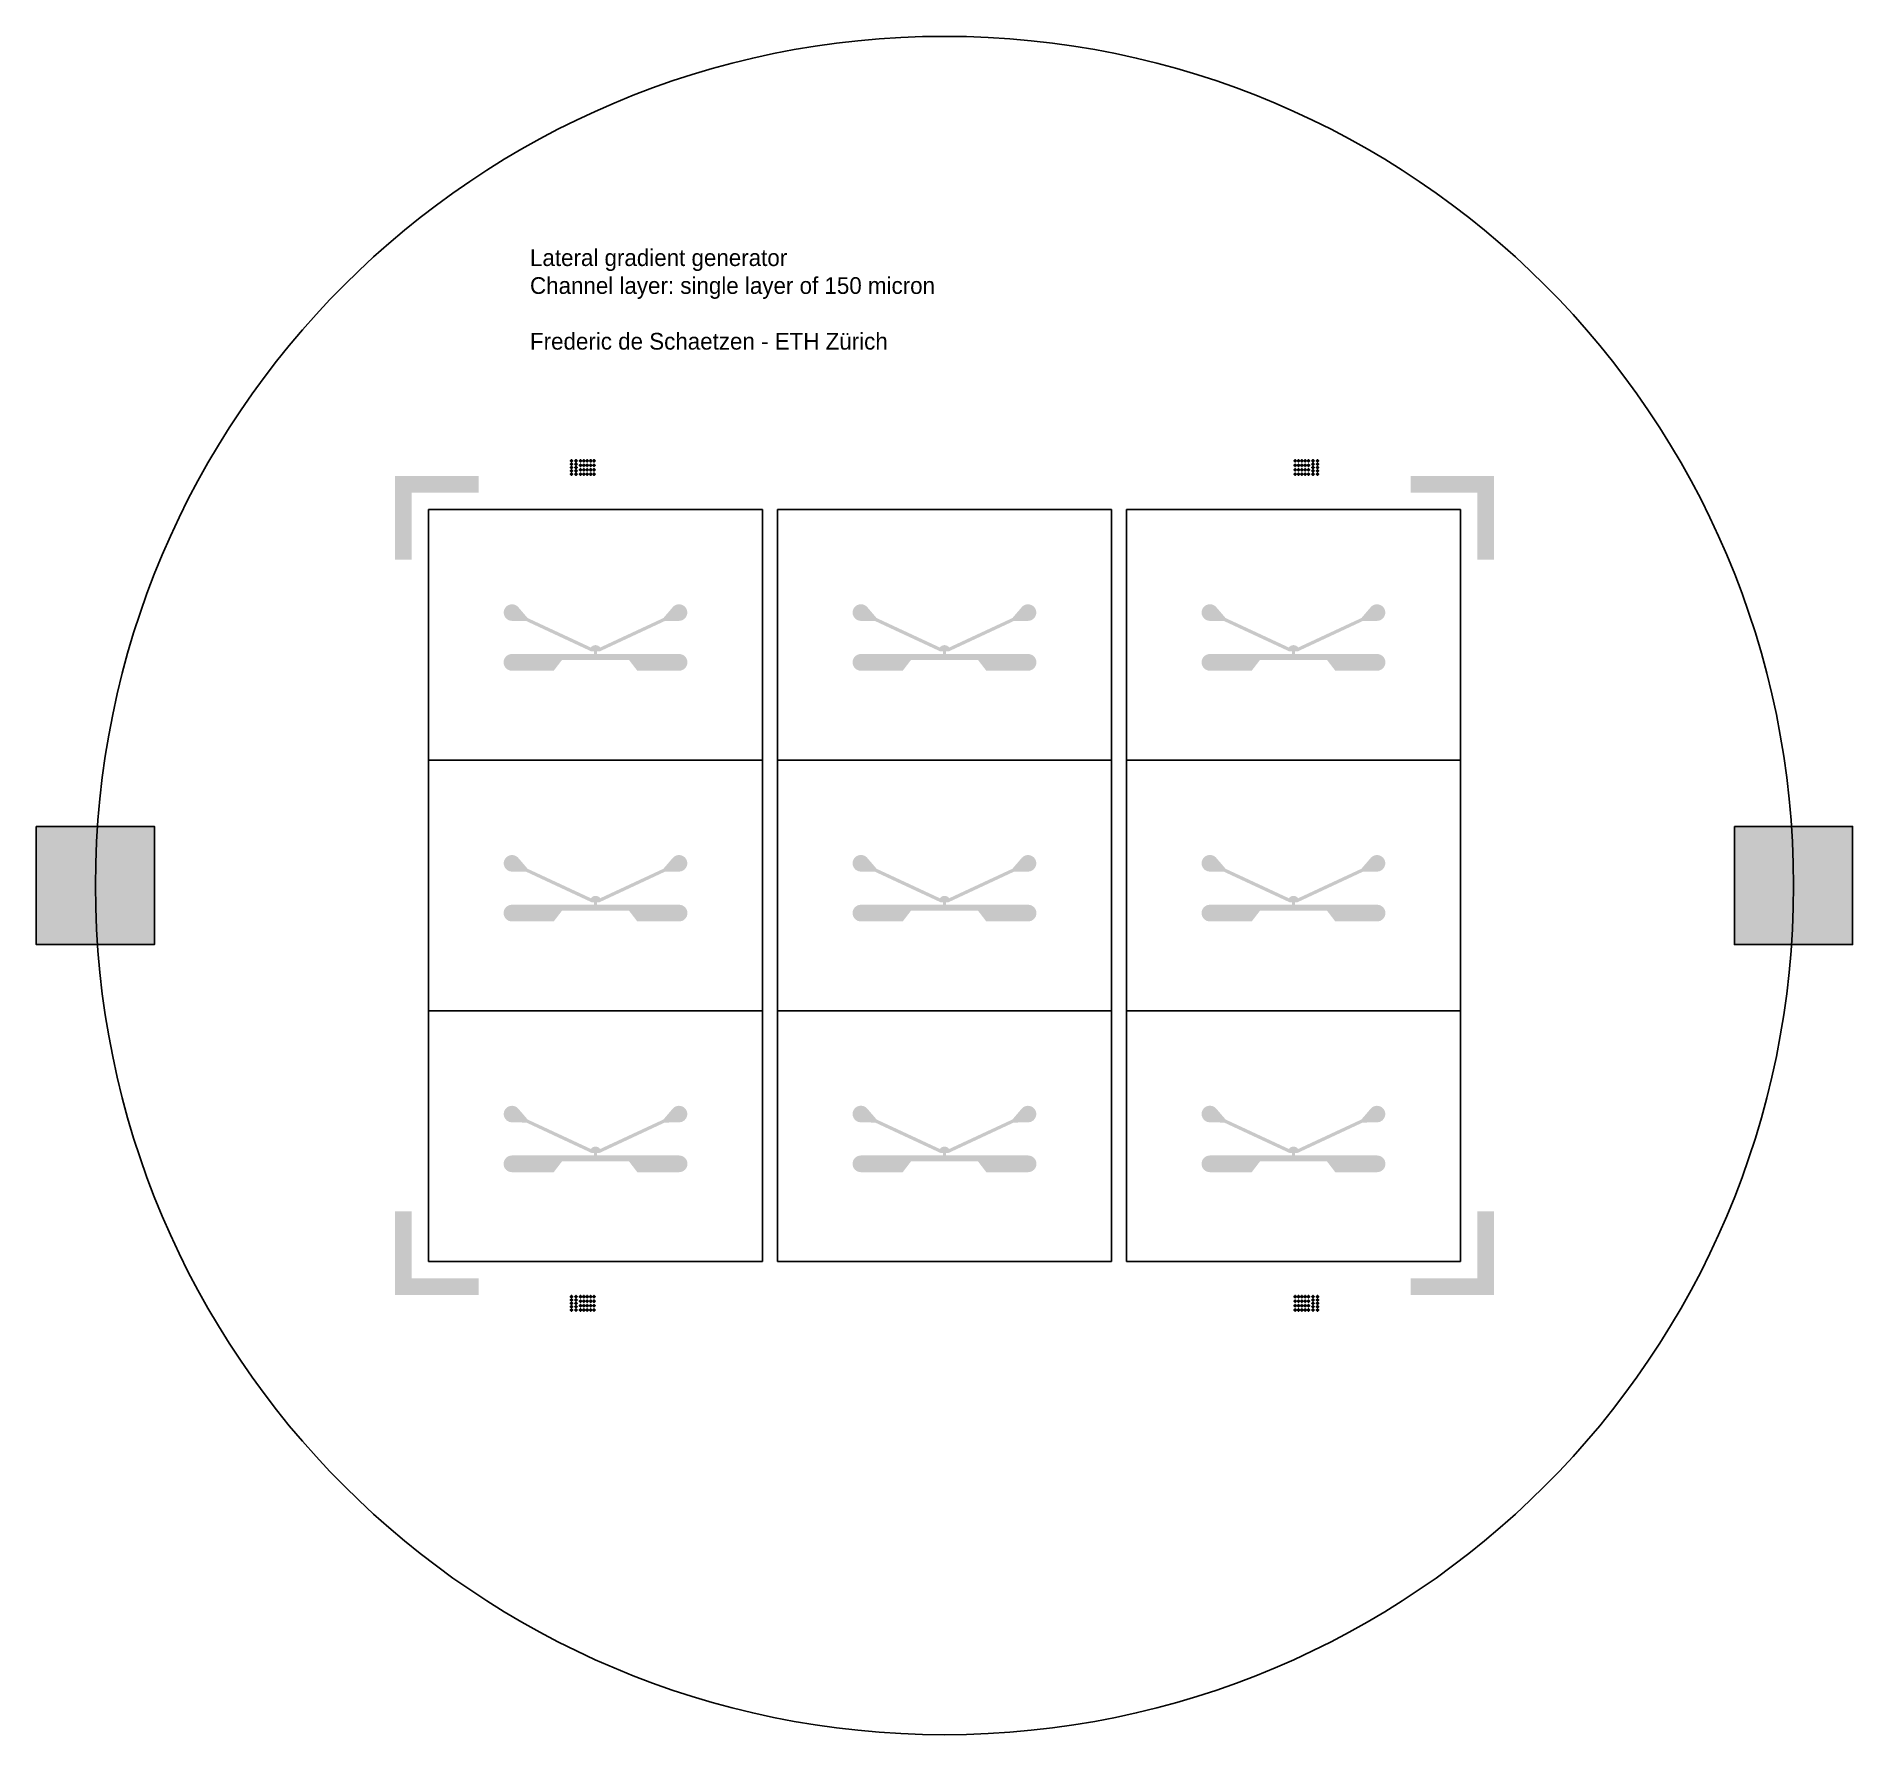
# Model space of a CAD drawing. Extents: x -163 to -54, y -239 to -137.
import ezdxf

# ---------------------------------------------------------------- set-up
doc = ezdxf.new("R2010")
doc.units = 0
doc.header["$MEASUREMENT"] = 0

msp = doc.modelspace()

# ---------------------------------------------------------------- texts
at = {"insert": (-133.21, -150.2), "char_height": 1, "attachment_point": 1}
msp.add_mtext_dynamic_manual_height_columns('Lateral gradient generator\\PChannel layer: single layer of 150 micron\\P\\PFrederic de Schaetzen - ETH Zürich', width=50, gutter_width=1, heights=[7.67], dxfattribs=at)

# ---------------------------------------------------------------- hatches: boundary and pattern name
h = msp.add_hatch(color=256)
h.dxf.hatch_style = 1
h.paths.add_polyline_path([(-130.71, -162.84), (-130.71, -162.79), (-130.74, -162.79), (-130.74, -162.84), (-130.79, -162.84), (-130.79, -162.87), (-130.74, -162.87), (-130.74, -162.88), (-130.74, -162.92), (-130.71, -162.92), (-130.71, -162.87), (-130.66, -162.87), (-130.66, -162.84)])
h.paths.add_polyline_path([(-130.71, -163.04), (-130.71, -162.99), (-130.74, -162.99), (-130.74, -163.04), (-130.79, -163.04), (-130.79, -163.07), (-130.74, -163.07), (-130.74, -163.08), (-130.74, -163.12), (-130.71, -163.12), (-130.71, -163.07), (-130.66, -163.07), (-130.66, -163.04)])
h.paths.add_polyline_path([(-130.71, -163.24), (-130.71, -163.19), (-130.74, -163.19), (-130.74, -163.24), (-130.79, -163.24), (-130.79, -163.27), (-130.74, -163.27), (-130.74, -163.28), (-130.74, -163.32), (-130.71, -163.32), (-130.71, -163.27), (-130.66, -163.27), (-130.66, -163.24)])
h.paths.add_polyline_path([(-130.71, -163.44), (-130.71, -163.39), (-130.74, -163.39), (-130.74, -163.44), (-130.79, -163.44), (-130.79, -163.47), (-130.74, -163.47), (-130.74, -163.48), (-130.74, -163.52), (-130.71, -163.52), (-130.71, -163.47), (-130.66, -163.47), (-130.66, -163.44)])
h.paths.add_polyline_path([(-130.71, -163.64), (-130.71, -163.59), (-130.74, -163.59), (-130.74, -163.64), (-130.79, -163.64), (-130.79, -163.67), (-130.74, -163.67), (-130.74, -163.68), (-130.74, -163.72), (-130.71, -163.72), (-130.71, -163.67), (-130.66, -163.67), (-130.66, -163.64)])
h.paths.add_polyline_path([(-130.44, -163.64), (-130.44, -163.59), (-130.47, -163.59), (-130.47, -163.64), (-130.52, -163.64), (-130.52, -163.67), (-130.47, -163.67), (-130.47, -163.68), (-130.47, -163.72), (-130.44, -163.72), (-130.44, -163.67), (-130.39, -163.67), (-130.39, -163.64)])
h.paths.add_polyline_path([(-130.44, -163.44), (-130.44, -163.39), (-130.47, -163.39), (-130.47, -163.44), (-130.52, -163.44), (-130.52, -163.47), (-130.47, -163.47), (-130.47, -163.48), (-130.47, -163.52), (-130.44, -163.52), (-130.44, -163.47), (-130.39, -163.47), (-130.39, -163.44)])
h.paths.add_polyline_path([(-130.44, -163.24), (-130.44, -163.19), (-130.47, -163.19), (-130.47, -163.24), (-130.52, -163.24), (-130.52, -163.27), (-130.47, -163.27), (-130.47, -163.28), (-130.47, -163.32), (-130.44, -163.32), (-130.44, -163.27), (-130.39, -163.27), (-130.39, -163.24)])
h.paths.add_polyline_path([(-130.44, -163.04), (-130.44, -162.99), (-130.47, -162.99), (-130.47, -163.04), (-130.52, -163.04), (-130.52, -163.07), (-130.47, -163.07), (-130.47, -163.08), (-130.47, -163.12), (-130.44, -163.12), (-130.44, -163.07), (-130.39, -163.07), (-130.39, -163.04)])
h.paths.add_polyline_path([(-130.44, -162.84), (-130.44, -162.79), (-130.47, -162.79), (-130.47, -162.84), (-130.52, -162.84), (-130.52, -162.87), (-130.47, -162.87), (-130.47, -162.88), (-130.47, -162.92), (-130.44, -162.92), (-130.44, -162.87), (-130.39, -162.87), (-130.39, -162.84)])
h.paths.add_polyline_path([(-130.2, -162.84), (-130.25, -162.84), (-130.25, -162.87), (-130.2, -162.87), (-130.2, -162.92), (-130.17, -162.92), (-130.17, -162.87), (-130.16, -162.87), (-130.12, -162.87), (-130.12, -162.84), (-130.17, -162.84), (-130.17, -162.79), (-130.2, -162.79)])
h.paths.add_polyline_path([(-130.2, -163.11), (-130.25, -163.11), (-130.25, -163.14), (-130.2, -163.14), (-130.2, -163.19), (-130.17, -163.19), (-130.17, -163.14), (-130.16, -163.14), (-130.12, -163.14), (-130.12, -163.11), (-130.17, -163.11), (-130.17, -163.06), (-130.2, -163.06)])
h.paths.add_polyline_path([(-130.2, -163.38), (-130.25, -163.38), (-130.25, -163.41), (-130.2, -163.41), (-130.2, -163.46), (-130.17, -163.46), (-130.17, -163.41), (-130.16, -163.41), (-130.12, -163.41), (-130.12, -163.38), (-130.17, -163.38), (-130.17, -163.33), (-130.2, -163.33)])
h.paths.add_polyline_path([(-130.2, -163.64), (-130.25, -163.64), (-130.25, -163.67), (-130.2, -163.67), (-130.2, -163.72), (-130.17, -163.72), (-130.17, -163.67), (-130.16, -163.67), (-130.12, -163.67), (-130.12, -163.64), (-130.17, -163.64), (-130.17, -163.59), (-130.2, -163.59)])
h.paths.add_polyline_path([(-130, -163.64), (-130.05, -163.64), (-130.05, -163.67), (-130, -163.67), (-130, -163.72), (-129.97, -163.72), (-129.97, -163.67), (-129.96, -163.67), (-129.92, -163.67), (-129.92, -163.64), (-129.97, -163.64), (-129.97, -163.59), (-130, -163.59)])
h.paths.add_polyline_path([(-130, -163.38), (-130.05, -163.38), (-130.05, -163.41), (-130, -163.41), (-130, -163.46), (-129.97, -163.46), (-129.97, -163.41), (-129.96, -163.41), (-129.92, -163.41), (-129.92, -163.38), (-129.97, -163.38), (-129.97, -163.33), (-130, -163.33)])
h.paths.add_polyline_path([(-130, -163.11), (-130.05, -163.11), (-130.05, -163.14), (-130, -163.14), (-130, -163.19), (-129.97, -163.19), (-129.97, -163.14), (-129.96, -163.14), (-129.92, -163.14), (-129.92, -163.11), (-129.97, -163.11), (-129.97, -163.06), (-130, -163.06)])
h.paths.add_polyline_path([(-130, -162.84), (-130.05, -162.84), (-130.05, -162.87), (-130, -162.87), (-130, -162.92), (-129.97, -162.92), (-129.97, -162.87), (-129.96, -162.87), (-129.92, -162.87), (-129.92, -162.84), (-129.97, -162.84), (-129.97, -162.79), (-130, -162.79)])
h.paths.add_polyline_path([(-129.8, -162.84), (-129.85, -162.84), (-129.85, -162.87), (-129.8, -162.87), (-129.8, -162.92), (-129.77, -162.92), (-129.77, -162.87), (-129.76, -162.87), (-129.72, -162.87), (-129.72, -162.84), (-129.77, -162.84), (-129.77, -162.79), (-129.8, -162.79)])
h.paths.add_polyline_path([(-129.8, -163.11), (-129.85, -163.11), (-129.85, -163.14), (-129.8, -163.14), (-129.8, -163.19), (-129.77, -163.19), (-129.77, -163.14), (-129.76, -163.14), (-129.72, -163.14), (-129.72, -163.11), (-129.77, -163.11), (-129.77, -163.06), (-129.8, -163.06)])
h.paths.add_polyline_path([(-129.8, -163.38), (-129.85, -163.38), (-129.85, -163.41), (-129.8, -163.41), (-129.8, -163.46), (-129.77, -163.46), (-129.77, -163.41), (-129.76, -163.41), (-129.72, -163.41), (-129.72, -163.38), (-129.77, -163.38), (-129.77, -163.33), (-129.8, -163.33)])
h.paths.add_polyline_path([(-129.8, -163.64), (-129.85, -163.64), (-129.85, -163.67), (-129.8, -163.67), (-129.8, -163.72), (-129.77, -163.72), (-129.77, -163.67), (-129.76, -163.67), (-129.72, -163.67), (-129.72, -163.64), (-129.77, -163.64), (-129.77, -163.59), (-129.8, -163.59)])
h.paths.add_polyline_path([(-129.6, -163.64), (-129.65, -163.64), (-129.65, -163.67), (-129.6, -163.67), (-129.6, -163.72), (-129.57, -163.72), (-129.57, -163.67), (-129.56, -163.67), (-129.52, -163.67), (-129.52, -163.64), (-129.57, -163.64), (-129.57, -163.59), (-129.6, -163.59)])
h.paths.add_polyline_path([(-129.6, -163.38), (-129.65, -163.38), (-129.65, -163.41), (-129.6, -163.41), (-129.6, -163.46), (-129.57, -163.46), (-129.57, -163.41), (-129.56, -163.41), (-129.52, -163.41), (-129.52, -163.38), (-129.57, -163.38), (-129.57, -163.33), (-129.6, -163.33)])
h.paths.add_polyline_path([(-129.6, -163.11), (-129.65, -163.11), (-129.65, -163.14), (-129.6, -163.14), (-129.6, -163.19), (-129.57, -163.19), (-129.57, -163.14), (-129.56, -163.14), (-129.52, -163.14), (-129.52, -163.11), (-129.57, -163.11), (-129.57, -163.06), (-129.6, -163.06)])
h.paths.add_polyline_path([(-129.6, -162.84), (-129.65, -162.84), (-129.65, -162.87), (-129.6, -162.87), (-129.6, -162.92), (-129.57, -162.92), (-129.57, -162.87), (-129.56, -162.87), (-129.52, -162.87), (-129.52, -162.84), (-129.57, -162.84), (-129.57, -162.79), (-129.6, -162.79)])
h = msp.add_hatch(color=256)
h.dxf.hatch_style = 1
h.paths.add_polyline_path([(-129.4, -163.64), (-129.45, -163.64), (-129.45, -163.67), (-129.4, -163.67), (-129.4, -163.72), (-129.37, -163.72), (-129.37, -163.67), (-129.36, -163.67), (-129.32, -163.67), (-129.32, -163.64), (-129.37, -163.64), (-129.37, -163.59), (-129.4, -163.59)])
h.paths.add_polyline_path([(-129.4, -163.38), (-129.45, -163.38), (-129.45, -163.41), (-129.4, -163.41), (-129.4, -163.46), (-129.37, -163.46), (-129.37, -163.41), (-129.36, -163.41), (-129.32, -163.41), (-129.32, -163.38), (-129.37, -163.38), (-129.37, -163.33), (-129.4, -163.33)])
h.paths.add_polyline_path([(-129.4, -163.11), (-129.45, -163.11), (-129.45, -163.14), (-129.4, -163.14), (-129.4, -163.19), (-129.37, -163.19), (-129.37, -163.14), (-129.36, -163.14), (-129.32, -163.14), (-129.32, -163.11), (-129.37, -163.11), (-129.37, -163.06), (-129.4, -163.06)])
h.paths.add_polyline_path([(-129.4, -162.84), (-129.45, -162.84), (-129.45, -162.87), (-129.4, -162.87), (-129.4, -162.92), (-129.37, -162.92), (-129.37, -162.87), (-129.36, -162.87), (-129.32, -162.87), (-129.32, -162.84), (-129.37, -162.84), (-129.37, -162.79), (-129.4, -162.79)])
h = msp.add_hatch(color=256)
h.dxf.hatch_style = 1
h.paths.add_polyline_path([(-87.42, -163.64), (-87.37, -163.64), (-87.37, -163.67), (-87.42, -163.67), (-87.42, -163.72), (-87.45, -163.72), (-87.45, -163.67), (-87.46, -163.67), (-87.5, -163.67), (-87.5, -163.64), (-87.45, -163.64), (-87.45, -163.59), (-87.42, -163.59)])
h.paths.add_polyline_path([(-87.42, -163.38), (-87.37, -163.38), (-87.37, -163.41), (-87.42, -163.41), (-87.42, -163.46), (-87.45, -163.46), (-87.45, -163.41), (-87.46, -163.41), (-87.5, -163.41), (-87.5, -163.38), (-87.45, -163.38), (-87.45, -163.33), (-87.42, -163.33)])
h.paths.add_polyline_path([(-87.42, -163.11), (-87.37, -163.11), (-87.37, -163.14), (-87.42, -163.14), (-87.42, -163.19), (-87.45, -163.19), (-87.45, -163.14), (-87.46, -163.14), (-87.5, -163.14), (-87.5, -163.11), (-87.45, -163.11), (-87.45, -163.06), (-87.42, -163.06)])
h.paths.add_polyline_path([(-87.42, -162.84), (-87.37, -162.84), (-87.37, -162.87), (-87.42, -162.87), (-87.42, -162.92), (-87.45, -162.92), (-87.45, -162.87), (-87.46, -162.87), (-87.5, -162.87), (-87.5, -162.84), (-87.45, -162.84), (-87.45, -162.79), (-87.42, -162.79)])
h = msp.add_hatch(color=256)
h.dxf.hatch_style = 1
h.paths.add_polyline_path([(-86.11, -162.84), (-86.11, -162.79), (-86.08, -162.79), (-86.08, -162.84), (-86.03, -162.84), (-86.03, -162.87), (-86.08, -162.87), (-86.08, -162.88), (-86.08, -162.92), (-86.11, -162.92), (-86.11, -162.87), (-86.16, -162.87), (-86.16, -162.84)])
h.paths.add_polyline_path([(-86.11, -163.04), (-86.11, -162.99), (-86.08, -162.99), (-86.08, -163.04), (-86.03, -163.04), (-86.03, -163.07), (-86.08, -163.07), (-86.08, -163.08), (-86.08, -163.12), (-86.11, -163.12), (-86.11, -163.07), (-86.16, -163.07), (-86.16, -163.04)])
h.paths.add_polyline_path([(-86.11, -163.24), (-86.11, -163.19), (-86.08, -163.19), (-86.08, -163.24), (-86.03, -163.24), (-86.03, -163.27), (-86.08, -163.27), (-86.08, -163.28), (-86.08, -163.32), (-86.11, -163.32), (-86.11, -163.27), (-86.16, -163.27), (-86.16, -163.24)])
h.paths.add_polyline_path([(-86.11, -163.44), (-86.11, -163.39), (-86.08, -163.39), (-86.08, -163.44), (-86.03, -163.44), (-86.03, -163.47), (-86.08, -163.47), (-86.08, -163.48), (-86.08, -163.52), (-86.11, -163.52), (-86.11, -163.47), (-86.16, -163.47), (-86.16, -163.44)])
h.paths.add_polyline_path([(-86.11, -163.64), (-86.11, -163.59), (-86.08, -163.59), (-86.08, -163.64), (-86.03, -163.64), (-86.03, -163.67), (-86.08, -163.67), (-86.08, -163.68), (-86.08, -163.72), (-86.11, -163.72), (-86.11, -163.67), (-86.16, -163.67), (-86.16, -163.64)])
h.paths.add_polyline_path([(-86.38, -163.64), (-86.38, -163.59), (-86.35, -163.59), (-86.35, -163.64), (-86.3, -163.64), (-86.3, -163.67), (-86.35, -163.67), (-86.35, -163.68), (-86.35, -163.72), (-86.38, -163.72), (-86.38, -163.67), (-86.43, -163.67), (-86.43, -163.64)])
h.paths.add_polyline_path([(-86.38, -163.44), (-86.38, -163.39), (-86.35, -163.39), (-86.35, -163.44), (-86.3, -163.44), (-86.3, -163.47), (-86.35, -163.47), (-86.35, -163.48), (-86.35, -163.52), (-86.38, -163.52), (-86.38, -163.47), (-86.43, -163.47), (-86.43, -163.44)])
h.paths.add_polyline_path([(-86.38, -163.24), (-86.38, -163.19), (-86.35, -163.19), (-86.35, -163.24), (-86.3, -163.24), (-86.3, -163.27), (-86.35, -163.27), (-86.35, -163.28), (-86.35, -163.32), (-86.38, -163.32), (-86.38, -163.27), (-86.43, -163.27), (-86.43, -163.24)])
h.paths.add_polyline_path([(-86.38, -163.04), (-86.38, -162.99), (-86.35, -162.99), (-86.35, -163.04), (-86.3, -163.04), (-86.3, -163.07), (-86.35, -163.07), (-86.35, -163.08), (-86.35, -163.12), (-86.38, -163.12), (-86.38, -163.07), (-86.43, -163.07), (-86.43, -163.04)])
h.paths.add_polyline_path([(-86.38, -162.84), (-86.38, -162.79), (-86.35, -162.79), (-86.35, -162.84), (-86.3, -162.84), (-86.3, -162.87), (-86.35, -162.87), (-86.35, -162.88), (-86.35, -162.92), (-86.38, -162.92), (-86.38, -162.87), (-86.43, -162.87), (-86.43, -162.84)])
h.paths.add_polyline_path([(-86.62, -162.84), (-86.57, -162.84), (-86.57, -162.87), (-86.62, -162.87), (-86.62, -162.92), (-86.65, -162.92), (-86.65, -162.87), (-86.66, -162.87), (-86.7, -162.87), (-86.7, -162.84), (-86.65, -162.84), (-86.65, -162.79), (-86.62, -162.79)])
h.paths.add_polyline_path([(-86.62, -163.11), (-86.57, -163.11), (-86.57, -163.14), (-86.62, -163.14), (-86.62, -163.19), (-86.65, -163.19), (-86.65, -163.14), (-86.66, -163.14), (-86.7, -163.14), (-86.7, -163.11), (-86.65, -163.11), (-86.65, -163.06), (-86.62, -163.06)])
h.paths.add_polyline_path([(-86.62, -163.38), (-86.57, -163.38), (-86.57, -163.41), (-86.62, -163.41), (-86.62, -163.46), (-86.65, -163.46), (-86.65, -163.41), (-86.66, -163.41), (-86.7, -163.41), (-86.7, -163.38), (-86.65, -163.38), (-86.65, -163.33), (-86.62, -163.33)])
h.paths.add_polyline_path([(-86.62, -163.64), (-86.57, -163.64), (-86.57, -163.67), (-86.62, -163.67), (-86.62, -163.72), (-86.65, -163.72), (-86.65, -163.67), (-86.66, -163.67), (-86.7, -163.67), (-86.7, -163.64), (-86.65, -163.64), (-86.65, -163.59), (-86.62, -163.59)])
h.paths.add_polyline_path([(-86.82, -163.64), (-86.77, -163.64), (-86.77, -163.67), (-86.82, -163.67), (-86.82, -163.72), (-86.85, -163.72), (-86.85, -163.67), (-86.86, -163.67), (-86.9, -163.67), (-86.9, -163.64), (-86.85, -163.64), (-86.85, -163.59), (-86.82, -163.59)])
h.paths.add_polyline_path([(-86.82, -163.38), (-86.77, -163.38), (-86.77, -163.41), (-86.82, -163.41), (-86.82, -163.46), (-86.85, -163.46), (-86.85, -163.41), (-86.86, -163.41), (-86.9, -163.41), (-86.9, -163.38), (-86.85, -163.38), (-86.85, -163.33), (-86.82, -163.33)])
h.paths.add_polyline_path([(-86.82, -163.11), (-86.77, -163.11), (-86.77, -163.14), (-86.82, -163.14), (-86.82, -163.19), (-86.85, -163.19), (-86.85, -163.14), (-86.86, -163.14), (-86.9, -163.14), (-86.9, -163.11), (-86.85, -163.11), (-86.85, -163.06), (-86.82, -163.06)])
h.paths.add_polyline_path([(-86.82, -162.84), (-86.77, -162.84), (-86.77, -162.87), (-86.82, -162.87), (-86.82, -162.92), (-86.85, -162.92), (-86.85, -162.87), (-86.86, -162.87), (-86.9, -162.87), (-86.9, -162.84), (-86.85, -162.84), (-86.85, -162.79), (-86.82, -162.79)])
h.paths.add_polyline_path([(-87.02, -162.84), (-86.97, -162.84), (-86.97, -162.87), (-87.02, -162.87), (-87.02, -162.92), (-87.05, -162.92), (-87.05, -162.87), (-87.06, -162.87), (-87.1, -162.87), (-87.1, -162.84), (-87.05, -162.84), (-87.05, -162.79), (-87.02, -162.79)])
h.paths.add_polyline_path([(-87.02, -163.11), (-86.97, -163.11), (-86.97, -163.14), (-87.02, -163.14), (-87.02, -163.19), (-87.05, -163.19), (-87.05, -163.14), (-87.06, -163.14), (-87.1, -163.14), (-87.1, -163.11), (-87.05, -163.11), (-87.05, -163.06), (-87.02, -163.06)])
h.paths.add_polyline_path([(-87.02, -163.38), (-86.97, -163.38), (-86.97, -163.41), (-87.02, -163.41), (-87.02, -163.46), (-87.05, -163.46), (-87.05, -163.41), (-87.06, -163.41), (-87.1, -163.41), (-87.1, -163.38), (-87.05, -163.38), (-87.05, -163.33), (-87.02, -163.33)])
h.paths.add_polyline_path([(-87.02, -163.64), (-86.97, -163.64), (-86.97, -163.67), (-87.02, -163.67), (-87.02, -163.72), (-87.05, -163.72), (-87.05, -163.67), (-87.06, -163.67), (-87.1, -163.67), (-87.1, -163.64), (-87.05, -163.64), (-87.05, -163.59), (-87.02, -163.59)])
h.paths.add_polyline_path([(-87.22, -163.64), (-87.17, -163.64), (-87.17, -163.67), (-87.22, -163.67), (-87.22, -163.72), (-87.25, -163.72), (-87.25, -163.67), (-87.26, -163.67), (-87.3, -163.67), (-87.3, -163.64), (-87.25, -163.64), (-87.25, -163.59), (-87.22, -163.59)])
h.paths.add_polyline_path([(-87.22, -163.38), (-87.17, -163.38), (-87.17, -163.41), (-87.22, -163.41), (-87.22, -163.46), (-87.25, -163.46), (-87.25, -163.41), (-87.26, -163.41), (-87.3, -163.41), (-87.3, -163.38), (-87.25, -163.38), (-87.25, -163.33), (-87.22, -163.33)])
h.paths.add_polyline_path([(-87.22, -163.11), (-87.17, -163.11), (-87.17, -163.14), (-87.22, -163.14), (-87.22, -163.19), (-87.25, -163.19), (-87.25, -163.14), (-87.26, -163.14), (-87.3, -163.14), (-87.3, -163.11), (-87.25, -163.11), (-87.25, -163.06), (-87.22, -163.06)])
h.paths.add_polyline_path([(-87.22, -162.84), (-87.17, -162.84), (-87.17, -162.87), (-87.22, -162.87), (-87.22, -162.92), (-87.25, -162.92), (-87.25, -162.87), (-87.26, -162.87), (-87.3, -162.87), (-87.3, -162.84), (-87.25, -162.84), (-87.25, -162.79), (-87.22, -162.79)])
h = msp.add_hatch(color=256)
h.dxf.hatch_style = 1
h.paths.add_polyline_path([(-136.29, -163.76), (-141.29, -163.76), (-141.29, -168.76), (-140.29, -168.76), (-140.29, -164.76), (-136.29, -164.76)])
h.paths.add_polyline_path([(-75.53, -163.76), (-80.53, -163.76), (-80.53, -164.76), (-76.53, -164.76), (-76.53, -168.76), (-75.53, -168.76)])
h.paths.add_polyline_path([(-140.29, -207.76), (-141.29, -207.76), (-141.29, -212.76), (-136.29, -212.76), (-136.29, -211.76), (-140.29, -211.76)])
h.paths.add_polyline_path([(-75.53, -207.76), (-76.53, -207.76), (-76.53, -211.76), (-80.53, -211.76), (-80.53, -212.76), (-75.53, -212.76)])
h = msp.add_hatch(color=256)
h.dxf.hatch_style = 1
h.paths.add_polyline_path([(-131.29, -174.76), (-127.29, -174.76), (-126.79, -175.41), (-124.29, -175.41, 1), (-124.29, -174.41), (-129.2, -174.41), (-129.2, -174.26), (-129.05, -174.26), (-125.15, -172.44), (-124.29, -172.43, 1.551696), (-124.67, -171.61), (-125.23, -172.26), (-129.01, -174.02, 0.506381), (-129.57, -174.02), (-133.35, -172.26), (-133.91, -171.61, 1.551696), (-134.29, -172.43), (-133.43, -172.44), (-129.53, -174.26), (-129.38, -174.26), (-129.38, -174.41), (-134.29, -174.41, 1), (-134.29, -175.41), (-131.79, -175.41)])
h.paths.add_polyline_path([(-110.41, -174.76), (-106.41, -174.76), (-105.91, -175.41), (-103.41, -175.41, 1), (-103.41, -174.41), (-108.32, -174.41), (-108.32, -174.26), (-108.17, -174.26), (-104.27, -172.44), (-103.41, -172.43, 1.551696), (-103.79, -171.61), (-104.35, -172.26), (-108.13, -174.02, 0.506381), (-108.69, -174.02), (-112.47, -172.26), (-113.03, -171.61, 1.551696), (-113.42, -172.43), (-112.56, -172.44), (-108.65, -174.26), (-108.5, -174.26), (-108.5, -174.41), (-113.41, -174.41, 1), (-113.41, -175.41), (-110.91, -175.41)])
h.paths.add_polyline_path([(-89.53, -174.76), (-85.53, -174.76), (-85.03, -175.41), (-82.53, -175.41, 1), (-82.53, -174.41), (-87.44, -174.41), (-87.44, -174.26), (-87.29, -174.26), (-83.39, -172.44), (-82.53, -172.43, 1.551696), (-82.91, -171.61), (-83.47, -172.26), (-87.25, -174.02, 0.506381), (-87.81, -174.02), (-91.59, -172.26), (-92.15, -171.61, 1.551696), (-92.54, -172.43), (-91.68, -172.44), (-87.77, -174.26), (-87.62, -174.26), (-87.62, -174.41), (-92.53, -174.41, 1), (-92.53, -175.41), (-90.03, -175.41)])
h.paths.add_polyline_path([(-133.91, -186.61, 1.551696), (-134.29, -187.43), (-133.43, -187.44), (-129.53, -189.26), (-129.38, -189.26), (-129.38, -189.41), (-134.29, -189.41, 1), (-134.29, -190.41), (-131.79, -190.41), (-131.29, -189.76), (-127.29, -189.76), (-126.79, -190.41), (-124.29, -190.41, 1), (-124.29, -189.41), (-129.2, -189.41), (-129.2, -189.26), (-129.05, -189.26), (-125.15, -187.44), (-124.29, -187.43, 1.551696), (-124.67, -186.61), (-125.23, -187.26), (-129.01, -189.02, 0.506381), (-129.57, -189.02), (-133.35, -187.26)])
h.paths.add_polyline_path([(-103.79, -186.61), (-104.35, -187.26), (-108.13, -189.02, 0.506381), (-108.69, -189.02), (-112.47, -187.26), (-113.03, -186.61, 1.551696), (-113.42, -187.43), (-112.56, -187.44), (-108.65, -189.26), (-108.5, -189.26), (-108.5, -189.41), (-113.41, -189.41, 1), (-113.41, -190.41), (-110.91, -190.41), (-110.41, -189.76), (-106.41, -189.76), (-105.91, -190.41), (-103.41, -190.41, 1), (-103.41, -189.41), (-108.32, -189.41), (-108.32, -189.26), (-108.17, -189.26), (-104.27, -187.44), (-103.41, -187.43, 1.551696)])
h.paths.add_polyline_path([(-124.29, -204.41), (-129.2, -204.41), (-129.2, -204.26), (-129.05, -204.26), (-125.15, -202.44), (-124.29, -202.43, 1.551696), (-124.67, -201.61), (-125.23, -202.26), (-129.01, -204.02, 0.506381), (-129.57, -204.02), (-133.35, -202.26), (-133.91, -201.61, 1.551696), (-134.29, -202.43), (-133.43, -202.44), (-129.53, -204.26), (-129.38, -204.26), (-129.38, -204.41), (-134.29, -204.41, 1), (-134.29, -205.41), (-131.79, -205.41), (-131.29, -204.76), (-127.29, -204.76), (-126.79, -205.41), (-124.29, -205.41, 1)])
h.paths.add_polyline_path([(-110.41, -204.76), (-106.41, -204.76), (-105.91, -205.41), (-103.41, -205.41, 1), (-103.41, -204.41), (-108.32, -204.41), (-108.32, -204.26), (-108.17, -204.26), (-104.27, -202.44), (-103.41, -202.43, 1.551696), (-103.79, -201.61), (-104.35, -202.26), (-108.13, -204.02, 0.506381), (-108.69, -204.02), (-112.47, -202.26), (-113.03, -201.61, 1.551696), (-113.42, -202.43), (-112.56, -202.44), (-108.65, -204.26), (-108.5, -204.26), (-108.5, -204.41), (-113.41, -204.41, 1), (-113.41, -205.41), (-110.91, -205.41)])
h.paths.add_polyline_path([(-92.15, -201.61, 1.551696), (-92.54, -202.43), (-91.68, -202.44), (-87.77, -204.26), (-87.62, -204.26), (-87.62, -204.41), (-92.53, -204.41, 1), (-92.53, -205.41), (-90.03, -205.41), (-89.53, -204.76), (-85.53, -204.76), (-85.03, -205.41), (-82.53, -205.41, 1), (-82.53, -204.41), (-87.44, -204.41), (-87.44, -204.26), (-87.29, -204.26), (-83.39, -202.44), (-82.53, -202.43, 1.551696), (-82.91, -201.61), (-83.47, -202.26), (-87.25, -204.02, 0.506381), (-87.81, -204.02), (-91.59, -202.26)])
h.paths.add_polyline_path([(-82.53, -189.41), (-87.44, -189.41), (-87.44, -189.26), (-87.29, -189.26), (-83.39, -187.44), (-82.53, -187.43, 1.551696), (-82.91, -186.61), (-83.47, -187.26), (-87.25, -189.02, 0.506381), (-87.81, -189.02), (-91.59, -187.26), (-92.15, -186.61, 1.551696), (-92.54, -187.43), (-91.68, -187.44), (-87.77, -189.26), (-87.62, -189.26), (-87.62, -189.41), (-92.53, -189.41, 1), (-92.53, -190.41), (-90.03, -190.41), (-89.53, -189.76), (-85.53, -189.76), (-85.03, -190.41), (-82.53, -190.41, 1)])
h = msp.add_hatch(color=256)
h.dxf.hatch_style = 1
h.paths.add_polyline_path([(-162.75, -184.72), (-155.68, -184.72), (-155.68, -191.79), (-162.75, -191.79)])
h.paths.add_polyline_path([(-61.15, -184.72), (-54.08, -184.72), (-54.08, -191.79), (-61.15, -191.79)])
h = msp.add_hatch(color=256)
h.dxf.hatch_style = 1
h.paths.add_polyline_path([(-130.71, -213.67), (-130.71, -213.72), (-130.74, -213.72), (-130.74, -213.67), (-130.79, -213.67), (-130.79, -213.64), (-130.74, -213.64), (-130.74, -213.63), (-130.74, -213.59), (-130.71, -213.59), (-130.71, -213.64), (-130.66, -213.64), (-130.66, -213.67)])
h.paths.add_polyline_path([(-130.71, -213.47), (-130.71, -213.52), (-130.74, -213.52), (-130.74, -213.47), (-130.79, -213.47), (-130.79, -213.44), (-130.74, -213.44), (-130.74, -213.43), (-130.74, -213.39), (-130.71, -213.39), (-130.71, -213.44), (-130.66, -213.44), (-130.66, -213.47)])
h.paths.add_polyline_path([(-130.71, -213.27), (-130.71, -213.32), (-130.74, -213.32), (-130.74, -213.27), (-130.79, -213.27), (-130.79, -213.24), (-130.74, -213.24), (-130.74, -213.23), (-130.74, -213.19), (-130.71, -213.19), (-130.71, -213.24), (-130.66, -213.24), (-130.66, -213.27)])
h.paths.add_polyline_path([(-130.71, -213.07), (-130.71, -213.12), (-130.74, -213.12), (-130.74, -213.07), (-130.79, -213.07), (-130.79, -213.04), (-130.74, -213.04), (-130.74, -213.03), (-130.74, -212.99), (-130.71, -212.99), (-130.71, -213.04), (-130.66, -213.04), (-130.66, -213.07)])
h.paths.add_polyline_path([(-130.71, -212.87), (-130.71, -212.92), (-130.74, -212.92), (-130.74, -212.87), (-130.79, -212.87), (-130.79, -212.84), (-130.74, -212.84), (-130.74, -212.83), (-130.74, -212.79), (-130.71, -212.79), (-130.71, -212.84), (-130.66, -212.84), (-130.66, -212.87)])
h.paths.add_polyline_path([(-130.44, -212.87), (-130.44, -212.92), (-130.47, -212.92), (-130.47, -212.87), (-130.52, -212.87), (-130.52, -212.84), (-130.47, -212.84), (-130.47, -212.83), (-130.47, -212.79), (-130.44, -212.79), (-130.44, -212.84), (-130.39, -212.84), (-130.39, -212.87)])
h.paths.add_polyline_path([(-130.44, -213.07), (-130.44, -213.12), (-130.47, -213.12), (-130.47, -213.07), (-130.52, -213.07), (-130.52, -213.04), (-130.47, -213.04), (-130.47, -213.03), (-130.47, -212.99), (-130.44, -212.99), (-130.44, -213.04), (-130.39, -213.04), (-130.39, -213.07)])
h.paths.add_polyline_path([(-130.44, -213.27), (-130.44, -213.32), (-130.47, -213.32), (-130.47, -213.27), (-130.52, -213.27), (-130.52, -213.24), (-130.47, -213.24), (-130.47, -213.23), (-130.47, -213.19), (-130.44, -213.19), (-130.44, -213.24), (-130.39, -213.24), (-130.39, -213.27)])
h.paths.add_polyline_path([(-130.44, -213.47), (-130.44, -213.52), (-130.47, -213.52), (-130.47, -213.47), (-130.52, -213.47), (-130.52, -213.44), (-130.47, -213.44), (-130.47, -213.43), (-130.47, -213.39), (-130.44, -213.39), (-130.44, -213.44), (-130.39, -213.44), (-130.39, -213.47)])
h.paths.add_polyline_path([(-130.44, -213.67), (-130.44, -213.72), (-130.47, -213.72), (-130.47, -213.67), (-130.52, -213.67), (-130.52, -213.64), (-130.47, -213.64), (-130.47, -213.63), (-130.47, -213.59), (-130.44, -213.59), (-130.44, -213.64), (-130.39, -213.64), (-130.39, -213.67)])
h.paths.add_polyline_path([(-130.2, -213.67), (-130.25, -213.67), (-130.25, -213.64), (-130.2, -213.64), (-130.2, -213.59), (-130.17, -213.59), (-130.17, -213.64), (-130.16, -213.64), (-130.12, -213.64), (-130.12, -213.67), (-130.17, -213.67), (-130.17, -213.72), (-130.2, -213.72)])
h.paths.add_polyline_path([(-130.2, -213.41), (-130.25, -213.41), (-130.25, -213.38), (-130.2, -213.38), (-130.2, -213.33), (-130.17, -213.33), (-130.17, -213.38), (-130.16, -213.38), (-130.12, -213.38), (-130.12, -213.41), (-130.17, -213.41), (-130.17, -213.46), (-130.2, -213.46)])
h.paths.add_polyline_path([(-130.2, -213.14), (-130.25, -213.14), (-130.25, -213.11), (-130.2, -213.11), (-130.2, -213.06), (-130.17, -213.06), (-130.17, -213.11), (-130.16, -213.11), (-130.12, -213.11), (-130.12, -213.14), (-130.17, -213.14), (-130.17, -213.19), (-130.2, -213.19)])
h.paths.add_polyline_path([(-130.2, -212.87), (-130.25, -212.87), (-130.25, -212.84), (-130.2, -212.84), (-130.2, -212.79), (-130.17, -212.79), (-130.17, -212.84), (-130.16, -212.84), (-130.12, -212.84), (-130.12, -212.87), (-130.17, -212.87), (-130.17, -212.92), (-130.2, -212.92)])
h.paths.add_polyline_path([(-130, -212.87), (-130.05, -212.87), (-130.05, -212.84), (-130, -212.84), (-130, -212.79), (-129.97, -212.79), (-129.97, -212.84), (-129.96, -212.84), (-129.92, -212.84), (-129.92, -212.87), (-129.97, -212.87), (-129.97, -212.92), (-130, -212.92)])
h.paths.add_polyline_path([(-130, -213.14), (-130.05, -213.14), (-130.05, -213.11), (-130, -213.11), (-130, -213.06), (-129.97, -213.06), (-129.97, -213.11), (-129.96, -213.11), (-129.92, -213.11), (-129.92, -213.14), (-129.97, -213.14), (-129.97, -213.19), (-130, -213.19)])
h.paths.add_polyline_path([(-130, -213.41), (-130.05, -213.41), (-130.05, -213.38), (-130, -213.38), (-130, -213.33), (-129.97, -213.33), (-129.97, -213.38), (-129.96, -213.38), (-129.92, -213.38), (-129.92, -213.41), (-129.97, -213.41), (-129.97, -213.46), (-130, -213.46)])
h.paths.add_polyline_path([(-130, -213.67), (-130.05, -213.67), (-130.05, -213.64), (-130, -213.64), (-130, -213.59), (-129.97, -213.59), (-129.97, -213.64), (-129.96, -213.64), (-129.92, -213.64), (-129.92, -213.67), (-129.97, -213.67), (-129.97, -213.72), (-130, -213.72)])
h.paths.add_polyline_path([(-129.8, -213.67), (-129.85, -213.67), (-129.85, -213.64), (-129.8, -213.64), (-129.8, -213.59), (-129.77, -213.59), (-129.77, -213.64), (-129.76, -213.64), (-129.72, -213.64), (-129.72, -213.67), (-129.77, -213.67), (-129.77, -213.72), (-129.8, -213.72)])
h.paths.add_polyline_path([(-129.8, -213.41), (-129.85, -213.41), (-129.85, -213.38), (-129.8, -213.38), (-129.8, -213.33), (-129.77, -213.33), (-129.77, -213.38), (-129.76, -213.38), (-129.72, -213.38), (-129.72, -213.41), (-129.77, -213.41), (-129.77, -213.46), (-129.8, -213.46)])
h.paths.add_polyline_path([(-129.8, -213.14), (-129.85, -213.14), (-129.85, -213.11), (-129.8, -213.11), (-129.8, -213.06), (-129.77, -213.06), (-129.77, -213.11), (-129.76, -213.11), (-129.72, -213.11), (-129.72, -213.14), (-129.77, -213.14), (-129.77, -213.19), (-129.8, -213.19)])
h.paths.add_polyline_path([(-129.8, -212.87), (-129.85, -212.87), (-129.85, -212.84), (-129.8, -212.84), (-129.8, -212.79), (-129.77, -212.79), (-129.77, -212.84), (-129.76, -212.84), (-129.72, -212.84), (-129.72, -212.87), (-129.77, -212.87), (-129.77, -212.92), (-129.8, -212.92)])
h.paths.add_polyline_path([(-129.6, -212.87), (-129.65, -212.87), (-129.65, -212.84), (-129.6, -212.84), (-129.6, -212.79), (-129.57, -212.79), (-129.57, -212.84), (-129.56, -212.84), (-129.52, -212.84), (-129.52, -212.87), (-129.57, -212.87), (-129.57, -212.92), (-129.6, -212.92)])
h.paths.add_polyline_path([(-129.6, -213.14), (-129.65, -213.14), (-129.65, -213.11), (-129.6, -213.11), (-129.6, -213.06), (-129.57, -213.06), (-129.57, -213.11), (-129.56, -213.11), (-129.52, -213.11), (-129.52, -213.14), (-129.57, -213.14), (-129.57, -213.19), (-129.6, -213.19)])
h.paths.add_polyline_path([(-129.6, -213.41), (-129.65, -213.41), (-129.65, -213.38), (-129.6, -213.38), (-129.6, -213.33), (-129.57, -213.33), (-129.57, -213.38), (-129.56, -213.38), (-129.52, -213.38), (-129.52, -213.41), (-129.57, -213.41), (-129.57, -213.46), (-129.6, -213.46)])
h.paths.add_polyline_path([(-129.6, -213.67), (-129.65, -213.67), (-129.65, -213.64), (-129.6, -213.64), (-129.6, -213.59), (-129.57, -213.59), (-129.57, -213.64), (-129.56, -213.64), (-129.52, -213.64), (-129.52, -213.67), (-129.57, -213.67), (-129.57, -213.72), (-129.6, -213.72)])
h = msp.add_hatch(color=256)
h.dxf.hatch_style = 1
h.paths.add_polyline_path([(-129.4, -212.87), (-129.45, -212.87), (-129.45, -212.84), (-129.4, -212.84), (-129.4, -212.79), (-129.37, -212.79), (-129.37, -212.84), (-129.36, -212.84), (-129.32, -212.84), (-129.32, -212.87), (-129.37, -212.87), (-129.37, -212.92), (-129.4, -212.92)])
h.paths.add_polyline_path([(-129.4, -213.14), (-129.45, -213.14), (-129.45, -213.11), (-129.4, -213.11), (-129.4, -213.06), (-129.37, -213.06), (-129.37, -213.11), (-129.36, -213.11), (-129.32, -213.11), (-129.32, -213.14), (-129.37, -213.14), (-129.37, -213.19), (-129.4, -213.19)])
h.paths.add_polyline_path([(-129.4, -213.41), (-129.45, -213.41), (-129.45, -213.38), (-129.4, -213.38), (-129.4, -213.33), (-129.37, -213.33), (-129.37, -213.38), (-129.36, -213.38), (-129.32, -213.38), (-129.32, -213.41), (-129.37, -213.41), (-129.37, -213.46), (-129.4, -213.46)])
h.paths.add_polyline_path([(-129.4, -213.67), (-129.45, -213.67), (-129.45, -213.64), (-129.4, -213.64), (-129.4, -213.59), (-129.37, -213.59), (-129.37, -213.64), (-129.36, -213.64), (-129.32, -213.64), (-129.32, -213.67), (-129.37, -213.67), (-129.37, -213.72), (-129.4, -213.72)])
h = msp.add_hatch(color=256)
h.dxf.hatch_style = 1
h.paths.add_polyline_path([(-87.42, -212.87), (-87.37, -212.87), (-87.37, -212.84), (-87.42, -212.84), (-87.42, -212.79), (-87.45, -212.79), (-87.45, -212.84), (-87.46, -212.84), (-87.5, -212.84), (-87.5, -212.87), (-87.45, -212.87), (-87.45, -212.92), (-87.42, -212.92)])
h.paths.add_polyline_path([(-87.42, -213.14), (-87.37, -213.14), (-87.37, -213.11), (-87.42, -213.11), (-87.42, -213.06), (-87.45, -213.06), (-87.45, -213.11), (-87.46, -213.11), (-87.5, -213.11), (-87.5, -213.14), (-87.45, -213.14), (-87.45, -213.19), (-87.42, -213.19)])
h.paths.add_polyline_path([(-87.42, -213.41), (-87.37, -213.41), (-87.37, -213.38), (-87.42, -213.38), (-87.42, -213.33), (-87.45, -213.33), (-87.45, -213.38), (-87.46, -213.38), (-87.5, -213.38), (-87.5, -213.41), (-87.45, -213.41), (-87.45, -213.46), (-87.42, -213.46)])
h.paths.add_polyline_path([(-87.42, -213.67), (-87.37, -213.67), (-87.37, -213.64), (-87.42, -213.64), (-87.42, -213.59), (-87.45, -213.59), (-87.45, -213.64), (-87.46, -213.64), (-87.5, -213.64), (-87.5, -213.67), (-87.45, -213.67), (-87.45, -213.72), (-87.42, -213.72)])
h = msp.add_hatch(color=256)
h.dxf.hatch_style = 1
h.paths.add_polyline_path([(-86.11, -213.67), (-86.11, -213.72), (-86.08, -213.72), (-86.08, -213.67), (-86.03, -213.67), (-86.03, -213.64), (-86.08, -213.64), (-86.08, -213.63), (-86.08, -213.59), (-86.11, -213.59), (-86.11, -213.64), (-86.16, -213.64), (-86.16, -213.67)])
h.paths.add_polyline_path([(-86.11, -213.47), (-86.11, -213.52), (-86.08, -213.52), (-86.08, -213.47), (-86.03, -213.47), (-86.03, -213.44), (-86.08, -213.44), (-86.08, -213.43), (-86.08, -213.39), (-86.11, -213.39), (-86.11, -213.44), (-86.16, -213.44), (-86.16, -213.47)])
h.paths.add_polyline_path([(-86.11, -213.27), (-86.11, -213.32), (-86.08, -213.32), (-86.08, -213.27), (-86.03, -213.27), (-86.03, -213.24), (-86.08, -213.24), (-86.08, -213.23), (-86.08, -213.19), (-86.11, -213.19), (-86.11, -213.24), (-86.16, -213.24), (-86.16, -213.27)])
h.paths.add_polyline_path([(-86.11, -213.07), (-86.11, -213.12), (-86.08, -213.12), (-86.08, -213.07), (-86.03, -213.07), (-86.03, -213.04), (-86.08, -213.04), (-86.08, -213.03), (-86.08, -212.99), (-86.11, -212.99), (-86.11, -213.04), (-86.16, -213.04), (-86.16, -213.07)])
h.paths.add_polyline_path([(-86.11, -212.87), (-86.11, -212.92), (-86.08, -212.92), (-86.08, -212.87), (-86.03, -212.87), (-86.03, -212.84), (-86.08, -212.84), (-86.08, -212.83), (-86.08, -212.79), (-86.11, -212.79), (-86.11, -212.84), (-86.16, -212.84), (-86.16, -212.87)])
h.paths.add_polyline_path([(-86.38, -212.87), (-86.38, -212.92), (-86.35, -212.92), (-86.35, -212.87), (-86.3, -212.87), (-86.3, -212.84), (-86.35, -212.84), (-86.35, -212.83), (-86.35, -212.79), (-86.38, -212.79), (-86.38, -212.84), (-86.43, -212.84), (-86.43, -212.87)])
h.paths.add_polyline_path([(-86.38, -213.07), (-86.38, -213.12), (-86.35, -213.12), (-86.35, -213.07), (-86.3, -213.07), (-86.3, -213.04), (-86.35, -213.04), (-86.35, -213.03), (-86.35, -212.99), (-86.38, -212.99), (-86.38, -213.04), (-86.43, -213.04), (-86.43, -213.07)])
h.paths.add_polyline_path([(-86.38, -213.27), (-86.38, -213.32), (-86.35, -213.32), (-86.35, -213.27), (-86.3, -213.27), (-86.3, -213.24), (-86.35, -213.24), (-86.35, -213.23), (-86.35, -213.19), (-86.38, -213.19), (-86.38, -213.24), (-86.43, -213.24), (-86.43, -213.27)])
h.paths.add_polyline_path([(-86.38, -213.47), (-86.38, -213.52), (-86.35, -213.52), (-86.35, -213.47), (-86.3, -213.47), (-86.3, -213.44), (-86.35, -213.44), (-86.35, -213.43), (-86.35, -213.39), (-86.38, -213.39), (-86.38, -213.44), (-86.43, -213.44), (-86.43, -213.47)])
h.paths.add_polyline_path([(-86.38, -213.67), (-86.38, -213.72), (-86.35, -213.72), (-86.35, -213.67), (-86.3, -213.67), (-86.3, -213.64), (-86.35, -213.64), (-86.35, -213.63), (-86.35, -213.59), (-86.38, -213.59), (-86.38, -213.64), (-86.43, -213.64), (-86.43, -213.67)])
h.paths.add_polyline_path([(-86.62, -213.67), (-86.57, -213.67), (-86.57, -213.64), (-86.62, -213.64), (-86.62, -213.59), (-86.65, -213.59), (-86.65, -213.64), (-86.66, -213.64), (-86.7, -213.64), (-86.7, -213.67), (-86.65, -213.67), (-86.65, -213.72), (-86.62, -213.72)])
h.paths.add_polyline_path([(-86.62, -213.41), (-86.57, -213.41), (-86.57, -213.38), (-86.62, -213.38), (-86.62, -213.33), (-86.65, -213.33), (-86.65, -213.38), (-86.66, -213.38), (-86.7, -213.38), (-86.7, -213.41), (-86.65, -213.41), (-86.65, -213.46), (-86.62, -213.46)])
h.paths.add_polyline_path([(-86.62, -213.14), (-86.57, -213.14), (-86.57, -213.11), (-86.62, -213.11), (-86.62, -213.06), (-86.65, -213.06), (-86.65, -213.11), (-86.66, -213.11), (-86.7, -213.11), (-86.7, -213.14), (-86.65, -213.14), (-86.65, -213.19), (-86.62, -213.19)])
h.paths.add_polyline_path([(-86.62, -212.87), (-86.57, -212.87), (-86.57, -212.84), (-86.62, -212.84), (-86.62, -212.79), (-86.65, -212.79), (-86.65, -212.84), (-86.66, -212.84), (-86.7, -212.84), (-86.7, -212.87), (-86.65, -212.87), (-86.65, -212.92), (-86.62, -212.92)])
h.paths.add_polyline_path([(-86.82, -212.87), (-86.77, -212.87), (-86.77, -212.84), (-86.82, -212.84), (-86.82, -212.79), (-86.85, -212.79), (-86.85, -212.84), (-86.86, -212.84), (-86.9, -212.84), (-86.9, -212.87), (-86.85, -212.87), (-86.85, -212.92), (-86.82, -212.92)])
h.paths.add_polyline_path([(-86.82, -213.14), (-86.77, -213.14), (-86.77, -213.11), (-86.82, -213.11), (-86.82, -213.06), (-86.85, -213.06), (-86.85, -213.11), (-86.86, -213.11), (-86.9, -213.11), (-86.9, -213.14), (-86.85, -213.14), (-86.85, -213.19), (-86.82, -213.19)])
h.paths.add_polyline_path([(-86.82, -213.41), (-86.77, -213.41), (-86.77, -213.38), (-86.82, -213.38), (-86.82, -213.33), (-86.85, -213.33), (-86.85, -213.38), (-86.86, -213.38), (-86.9, -213.38), (-86.9, -213.41), (-86.85, -213.41), (-86.85, -213.46), (-86.82, -213.46)])
h.paths.add_polyline_path([(-86.82, -213.67), (-86.77, -213.67), (-86.77, -213.64), (-86.82, -213.64), (-86.82, -213.59), (-86.85, -213.59), (-86.85, -213.64), (-86.86, -213.64), (-86.9, -213.64), (-86.9, -213.67), (-86.85, -213.67), (-86.85, -213.72), (-86.82, -213.72)])
h.paths.add_polyline_path([(-87.02, -213.67), (-86.97, -213.67), (-86.97, -213.64), (-87.02, -213.64), (-87.02, -213.59), (-87.05, -213.59), (-87.05, -213.64), (-87.06, -213.64), (-87.1, -213.64), (-87.1, -213.67), (-87.05, -213.67), (-87.05, -213.72), (-87.02, -213.72)])
h.paths.add_polyline_path([(-87.02, -213.41), (-86.97, -213.41), (-86.97, -213.38), (-87.02, -213.38), (-87.02, -213.33), (-87.05, -213.33), (-87.05, -213.38), (-87.06, -213.38), (-87.1, -213.38), (-87.1, -213.41), (-87.05, -213.41), (-87.05, -213.46), (-87.02, -213.46)])
h.paths.add_polyline_path([(-87.02, -213.14), (-86.97, -213.14), (-86.97, -213.11), (-87.02, -213.11), (-87.02, -213.06), (-87.05, -213.06), (-87.05, -213.11), (-87.06, -213.11), (-87.1, -213.11), (-87.1, -213.14), (-87.05, -213.14), (-87.05, -213.19), (-87.02, -213.19)])
h.paths.add_polyline_path([(-87.02, -212.87), (-86.97, -212.87), (-86.97, -212.84), (-87.02, -212.84), (-87.02, -212.79), (-87.05, -212.79), (-87.05, -212.84), (-87.06, -212.84), (-87.1, -212.84), (-87.1, -212.87), (-87.05, -212.87), (-87.05, -212.92), (-87.02, -212.92)])
h.paths.add_polyline_path([(-87.22, -212.87), (-87.17, -212.87), (-87.17, -212.84), (-87.22, -212.84), (-87.22, -212.79), (-87.25, -212.79), (-87.25, -212.84), (-87.26, -212.84), (-87.3, -212.84), (-87.3, -212.87), (-87.25, -212.87), (-87.25, -212.92), (-87.22, -212.92)])
h.paths.add_polyline_path([(-87.22, -213.14), (-87.17, -213.14), (-87.17, -213.11), (-87.22, -213.11), (-87.22, -213.06), (-87.25, -213.06), (-87.25, -213.11), (-87.26, -213.11), (-87.3, -213.11), (-87.3, -213.14), (-87.25, -213.14), (-87.25, -213.19), (-87.22, -213.19)])
h.paths.add_polyline_path([(-87.22, -213.41), (-87.17, -213.41), (-87.17, -213.38), (-87.22, -213.38), (-87.22, -213.33), (-87.25, -213.33), (-87.25, -213.38), (-87.26, -213.38), (-87.3, -213.38), (-87.3, -213.41), (-87.25, -213.41), (-87.25, -213.46), (-87.22, -213.46)])
h.paths.add_polyline_path([(-87.22, -213.67), (-87.17, -213.67), (-87.17, -213.64), (-87.22, -213.64), (-87.22, -213.59), (-87.25, -213.59), (-87.25, -213.64), (-87.26, -213.64), (-87.3, -213.64), (-87.3, -213.67), (-87.25, -213.67), (-87.25, -213.72), (-87.22, -213.72)])

# ---------------------------------------------------------------- linework, layer by layer
for p, q in [((-139.29, -180.76), (-139.29, -165.76)), ((-139.29, -165.76), (-119.29, -165.76)), ((-119.29, -165.76), (-119.29, -180.76)), ((-118.41, -180.76), (-118.41, -165.76)), ((-118.41, -165.76), (-98.41, -165.76)), ((-98.41, -165.76), (-98.41, -180.76)), ((-97.53, -180.76), (-97.53, -165.76)), ((-97.53, -165.76), (-77.53, -165.76)), ((-77.53, -165.76), (-77.53, -180.76)), ((-139.29, -195.76), (-139.29, -180.76)), ((-139.29, -180.76), (-119.29, -180.76)), ((-139.29, -180.76), (-119.29, -180.76)), ((-119.29, -180.76), (-119.29, -195.76)), ((-118.41, -195.76), (-118.41, -180.76)), ((-118.41, -180.76), (-98.41, -180.76)), ((-118.41, -180.76), (-98.41, -180.76)), ((-98.41, -180.76), (-98.41, -195.76)), ((-97.53, -195.76), (-97.53, -180.76)), ((-97.53, -180.76), (-77.53, -180.76)), ((-97.53, -180.76), (-77.53, -180.76)), ((-77.53, -180.76), (-77.53, -195.76)), ((-139.29, -195.76), (-119.29, -195.76)), ((-139.29, -210.76), (-139.29, -195.76)), ((-139.29, -195.76), (-119.29, -195.76)), ((-119.29, -195.76), (-119.29, -210.76)), ((-118.41, -195.76), (-98.41, -195.76)), ((-118.41, -210.76), (-118.41, -195.76)), ((-118.41, -195.76), (-98.41, -195.76)), ((-98.41, -195.76), (-98.41, -210.76)), ((-97.53, -195.76), (-77.53, -195.76)), ((-97.53, -210.76), (-97.53, -195.76)), ((-97.53, -195.76), (-77.53, -195.76)), ((-77.53, -195.76), (-77.53, -210.76)), ((-139.29, -210.76), (-119.29, -210.76)), ((-118.41, -210.76), (-98.41, -210.76)), ((-97.53, -210.76), (-77.53, -210.76))]:
    msp.add_line(p, q)
msp.add_lwpolyline([(-57.61, -188.26, 1), (-159.21, -188.26, 1), (-57.61, -188.26)], format="xyb", close=True)
for points in [[(-130.71, -162.84), (-130.71, -162.79), (-130.74, -162.79), (-130.74, -162.84), (-130.79, -162.84), (-130.79, -162.87), (-130.74, -162.87), (-130.74, -162.88), (-130.74, -162.92), (-130.71, -162.92), (-130.71, -162.87), (-130.66, -162.87), (-130.66, -162.84)], [(-130.71, -163.04), (-130.71, -162.99), (-130.74, -162.99), (-130.74, -163.04), (-130.79, -163.04), (-130.79, -163.07), (-130.74, -163.07), (-130.74, -163.08), (-130.74, -163.12), (-130.71, -163.12), (-130.71, -163.07), (-130.66, -163.07), (-130.66, -163.04)], [(-130.44, -162.84), (-130.44, -162.79), (-130.47, -162.79), (-130.47, -162.84), (-130.52, -162.84), (-130.52, -162.87), (-130.47, -162.87), (-130.47, -162.88), (-130.47, -162.92), (-130.44, -162.92), (-130.44, -162.87), (-130.39, -162.87), (-130.39, -162.84)], [(-130.44, -163.04), (-130.44, -162.99), (-130.47, -162.99), (-130.47, -163.04), (-130.52, -163.04), (-130.52, -163.07), (-130.47, -163.07), (-130.47, -163.08), (-130.47, -163.12), (-130.44, -163.12), (-130.44, -163.07), (-130.39, -163.07), (-130.39, -163.04)], [(-130.2, -162.84), (-130.25, -162.84), (-130.25, -162.87), (-130.2, -162.87), (-130.2, -162.92), (-130.17, -162.92), (-130.17, -162.87), (-130.16, -162.87), (-130.12, -162.87), (-130.12, -162.84), (-130.17, -162.84), (-130.17, -162.79), (-130.2, -162.79)], [(-130, -162.84), (-130.05, -162.84), (-130.05, -162.87), (-130, -162.87), (-130, -162.92), (-129.97, -162.92), (-129.97, -162.87), (-129.96, -162.87), (-129.92, -162.87), (-129.92, -162.84), (-129.97, -162.84), (-129.97, -162.79), (-130, -162.79)], [(-129.8, -162.84), (-129.85, -162.84), (-129.85, -162.87), (-129.8, -162.87), (-129.8, -162.92), (-129.77, -162.92), (-129.77, -162.87), (-129.76, -162.87), (-129.72, -162.87), (-129.72, -162.84), (-129.77, -162.84), (-129.77, -162.79), (-129.8, -162.79)], [(-129.6, -162.84), (-129.65, -162.84), (-129.65, -162.87), (-129.6, -162.87), (-129.6, -162.92), (-129.57, -162.92), (-129.57, -162.87), (-129.56, -162.87), (-129.52, -162.87), (-129.52, -162.84), (-129.57, -162.84), (-129.57, -162.79), (-129.6, -162.79)], [(-129.4, -162.84), (-129.45, -162.84), (-129.45, -162.87), (-129.4, -162.87), (-129.4, -162.92), (-129.37, -162.92), (-129.37, -162.87), (-129.36, -162.87), (-129.32, -162.87), (-129.32, -162.84), (-129.37, -162.84), (-129.37, -162.79), (-129.4, -162.79)], [(-87.42, -162.84), (-87.37, -162.84), (-87.37, -162.87), (-87.42, -162.87), (-87.42, -162.92), (-87.45, -162.92), (-87.45, -162.87), (-87.46, -162.87), (-87.5, -162.87), (-87.5, -162.84), (-87.45, -162.84), (-87.45, -162.79), (-87.42, -162.79)], [(-87.22, -162.84), (-87.17, -162.84), (-87.17, -162.87), (-87.22, -162.87), (-87.22, -162.92), (-87.25, -162.92), (-87.25, -162.87), (-87.26, -162.87), (-87.3, -162.87), (-87.3, -162.84), (-87.25, -162.84), (-87.25, -162.79), (-87.22, -162.79)], [(-87.02, -162.84), (-86.97, -162.84), (-86.97, -162.87), (-87.02, -162.87), (-87.02, -162.92), (-87.05, -162.92), (-87.05, -162.87), (-87.06, -162.87), (-87.1, -162.87), (-87.1, -162.84), (-87.05, -162.84), (-87.05, -162.79), (-87.02, -162.79)], [(-86.82, -162.84), (-86.77, -162.84), (-86.77, -162.87), (-86.82, -162.87), (-86.82, -162.92), (-86.85, -162.92), (-86.85, -162.87), (-86.86, -162.87), (-86.9, -162.87), (-86.9, -162.84), (-86.85, -162.84), (-86.85, -162.79), (-86.82, -162.79)], [(-86.62, -162.84), (-86.57, -162.84), (-86.57, -162.87), (-86.62, -162.87), (-86.62, -162.92), (-86.65, -162.92), (-86.65, -162.87), (-86.66, -162.87), (-86.7, -162.87), (-86.7, -162.84), (-86.65, -162.84), (-86.65, -162.79), (-86.62, -162.79)], [(-86.38, -162.84), (-86.38, -162.79), (-86.35, -162.79), (-86.35, -162.84), (-86.3, -162.84), (-86.3, -162.87), (-86.35, -162.87), (-86.35, -162.88), (-86.35, -162.92), (-86.38, -162.92), (-86.38, -162.87), (-86.43, -162.87), (-86.43, -162.84)], [(-86.38, -163.04), (-86.38, -162.99), (-86.35, -162.99), (-86.35, -163.04), (-86.3, -163.04), (-86.3, -163.07), (-86.35, -163.07), (-86.35, -163.08), (-86.35, -163.12), (-86.38, -163.12), (-86.38, -163.07), (-86.43, -163.07), (-86.43, -163.04)], [(-86.11, -162.84), (-86.11, -162.79), (-86.08, -162.79), (-86.08, -162.84), (-86.03, -162.84), (-86.03, -162.87), (-86.08, -162.87), (-86.08, -162.88), (-86.08, -162.92), (-86.11, -162.92), (-86.11, -162.87), (-86.16, -162.87), (-86.16, -162.84)], [(-86.11, -163.04), (-86.11, -162.99), (-86.08, -162.99), (-86.08, -163.04), (-86.03, -163.04), (-86.03, -163.07), (-86.08, -163.07), (-86.08, -163.08), (-86.08, -163.12), (-86.11, -163.12), (-86.11, -163.07), (-86.16, -163.07), (-86.16, -163.04)], [(-130.71, -163.24), (-130.71, -163.19), (-130.74, -163.19), (-130.74, -163.24), (-130.79, -163.24), (-130.79, -163.27), (-130.74, -163.27), (-130.74, -163.28), (-130.74, -163.32), (-130.71, -163.32), (-130.71, -163.27), (-130.66, -163.27), (-130.66, -163.24)], [(-130.71, -163.44), (-130.71, -163.39), (-130.74, -163.39), (-130.74, -163.44), (-130.79, -163.44), (-130.79, -163.47), (-130.74, -163.47), (-130.74, -163.48), (-130.74, -163.52), (-130.71, -163.52), (-130.71, -163.47), (-130.66, -163.47), (-130.66, -163.44)], [(-130.71, -163.64), (-130.71, -163.59), (-130.74, -163.59), (-130.74, -163.64), (-130.79, -163.64), (-130.79, -163.67), (-130.74, -163.67), (-130.74, -163.68), (-130.74, -163.72), (-130.71, -163.72), (-130.71, -163.67), (-130.66, -163.67), (-130.66, -163.64)], [(-130.44, -163.24), (-130.44, -163.19), (-130.47, -163.19), (-130.47, -163.24), (-130.52, -163.24), (-130.52, -163.27), (-130.47, -163.27), (-130.47, -163.28), (-130.47, -163.32), (-130.44, -163.32), (-130.44, -163.27), (-130.39, -163.27), (-130.39, -163.24)], [(-130.44, -163.44), (-130.44, -163.39), (-130.47, -163.39), (-130.47, -163.44), (-130.52, -163.44), (-130.52, -163.47), (-130.47, -163.47), (-130.47, -163.48), (-130.47, -163.52), (-130.44, -163.52), (-130.44, -163.47), (-130.39, -163.47), (-130.39, -163.44)], [(-130.44, -163.64), (-130.44, -163.59), (-130.47, -163.59), (-130.47, -163.64), (-130.52, -163.64), (-130.52, -163.67), (-130.47, -163.67), (-130.47, -163.68), (-130.47, -163.72), (-130.44, -163.72), (-130.44, -163.67), (-130.39, -163.67), (-130.39, -163.64)], [(-130.2, -163.11), (-130.25, -163.11), (-130.25, -163.14), (-130.2, -163.14), (-130.2, -163.19), (-130.17, -163.19), (-130.17, -163.14), (-130.16, -163.14), (-130.12, -163.14), (-130.12, -163.11), (-130.17, -163.11), (-130.17, -163.06), (-130.2, -163.06)], [(-130.2, -163.38), (-130.25, -163.38), (-130.25, -163.41), (-130.2, -163.41), (-130.2, -163.46), (-130.17, -163.46), (-130.17, -163.41), (-130.16, -163.41), (-130.12, -163.41), (-130.12, -163.38), (-130.17, -163.38), (-130.17, -163.33), (-130.2, -163.33)], [(-130.2, -163.64), (-130.25, -163.64), (-130.25, -163.67), (-130.2, -163.67), (-130.2, -163.72), (-130.17, -163.72), (-130.17, -163.67), (-130.16, -163.67), (-130.12, -163.67), (-130.12, -163.64), (-130.17, -163.64), (-130.17, -163.59), (-130.2, -163.59)], [(-130, -163.11), (-130.05, -163.11), (-130.05, -163.14), (-130, -163.14), (-130, -163.19), (-129.97, -163.19), (-129.97, -163.14), (-129.96, -163.14), (-129.92, -163.14), (-129.92, -163.11), (-129.97, -163.11), (-129.97, -163.06), (-130, -163.06)], [(-130, -163.38), (-130.05, -163.38), (-130.05, -163.41), (-130, -163.41), (-130, -163.46), (-129.97, -163.46), (-129.97, -163.41), (-129.96, -163.41), (-129.92, -163.41), (-129.92, -163.38), (-129.97, -163.38), (-129.97, -163.33), (-130, -163.33)], [(-130, -163.64), (-130.05, -163.64), (-130.05, -163.67), (-130, -163.67), (-130, -163.72), (-129.97, -163.72), (-129.97, -163.67), (-129.96, -163.67), (-129.92, -163.67), (-129.92, -163.64), (-129.97, -163.64), (-129.97, -163.59), (-130, -163.59)], [(-129.8, -163.11), (-129.85, -163.11), (-129.85, -163.14), (-129.8, -163.14), (-129.8, -163.19), (-129.77, -163.19), (-129.77, -163.14), (-129.76, -163.14), (-129.72, -163.14), (-129.72, -163.11), (-129.77, -163.11), (-129.77, -163.06), (-129.8, -163.06)], [(-129.8, -163.38), (-129.85, -163.38), (-129.85, -163.41), (-129.8, -163.41), (-129.8, -163.46), (-129.77, -163.46), (-129.77, -163.41), (-129.76, -163.41), (-129.72, -163.41), (-129.72, -163.38), (-129.77, -163.38), (-129.77, -163.33), (-129.8, -163.33)], [(-129.8, -163.64), (-129.85, -163.64), (-129.85, -163.67), (-129.8, -163.67), (-129.8, -163.72), (-129.77, -163.72), (-129.77, -163.67), (-129.76, -163.67), (-129.72, -163.67), (-129.72, -163.64), (-129.77, -163.64), (-129.77, -163.59), (-129.8, -163.59)], [(-129.6, -163.11), (-129.65, -163.11), (-129.65, -163.14), (-129.6, -163.14), (-129.6, -163.19), (-129.57, -163.19), (-129.57, -163.14), (-129.56, -163.14), (-129.52, -163.14), (-129.52, -163.11), (-129.57, -163.11), (-129.57, -163.06), (-129.6, -163.06)], [(-129.6, -163.38), (-129.65, -163.38), (-129.65, -163.41), (-129.6, -163.41), (-129.6, -163.46), (-129.57, -163.46), (-129.57, -163.41), (-129.56, -163.41), (-129.52, -163.41), (-129.52, -163.38), (-129.57, -163.38), (-129.57, -163.33), (-129.6, -163.33)], [(-129.6, -163.64), (-129.65, -163.64), (-129.65, -163.67), (-129.6, -163.67), (-129.6, -163.72), (-129.57, -163.72), (-129.57, -163.67), (-129.56, -163.67), (-129.52, -163.67), (-129.52, -163.64), (-129.57, -163.64), (-129.57, -163.59), (-129.6, -163.59)], [(-129.4, -163.11), (-129.45, -163.11), (-129.45, -163.14), (-129.4, -163.14), (-129.4, -163.19), (-129.37, -163.19), (-129.37, -163.14), (-129.36, -163.14), (-129.32, -163.14), (-129.32, -163.11), (-129.37, -163.11), (-129.37, -163.06), (-129.4, -163.06)], [(-129.4, -163.38), (-129.45, -163.38), (-129.45, -163.41), (-129.4, -163.41), (-129.4, -163.46), (-129.37, -163.46), (-129.37, -163.41), (-129.36, -163.41), (-129.32, -163.41), (-129.32, -163.38), (-129.37, -163.38), (-129.37, -163.33), (-129.4, -163.33)], [(-129.4, -163.64), (-129.45, -163.64), (-129.45, -163.67), (-129.4, -163.67), (-129.4, -163.72), (-129.37, -163.72), (-129.37, -163.67), (-129.36, -163.67), (-129.32, -163.67), (-129.32, -163.64), (-129.37, -163.64), (-129.37, -163.59), (-129.4, -163.59)], [(-87.42, -163.11), (-87.37, -163.11), (-87.37, -163.14), (-87.42, -163.14), (-87.42, -163.19), (-87.45, -163.19), (-87.45, -163.14), (-87.46, -163.14), (-87.5, -163.14), (-87.5, -163.11), (-87.45, -163.11), (-87.45, -163.06), (-87.42, -163.06)], [(-87.42, -163.38), (-87.37, -163.38), (-87.37, -163.41), (-87.42, -163.41), (-87.42, -163.46), (-87.45, -163.46), (-87.45, -163.41), (-87.46, -163.41), (-87.5, -163.41), (-87.5, -163.38), (-87.45, -163.38), (-87.45, -163.33), (-87.42, -163.33)], [(-87.42, -163.64), (-87.37, -163.64), (-87.37, -163.67), (-87.42, -163.67), (-87.42, -163.72), (-87.45, -163.72), (-87.45, -163.67), (-87.46, -163.67), (-87.5, -163.67), (-87.5, -163.64), (-87.45, -163.64), (-87.45, -163.59), (-87.42, -163.59)], [(-87.22, -163.11), (-87.17, -163.11), (-87.17, -163.14), (-87.22, -163.14), (-87.22, -163.19), (-87.25, -163.19), (-87.25, -163.14), (-87.26, -163.14), (-87.3, -163.14), (-87.3, -163.11), (-87.25, -163.11), (-87.25, -163.06), (-87.22, -163.06)], [(-87.22, -163.38), (-87.17, -163.38), (-87.17, -163.41), (-87.22, -163.41), (-87.22, -163.46), (-87.25, -163.46), (-87.25, -163.41), (-87.26, -163.41), (-87.3, -163.41), (-87.3, -163.38), (-87.25, -163.38), (-87.25, -163.33), (-87.22, -163.33)], [(-87.22, -163.64), (-87.17, -163.64), (-87.17, -163.67), (-87.22, -163.67), (-87.22, -163.72), (-87.25, -163.72), (-87.25, -163.67), (-87.26, -163.67), (-87.3, -163.67), (-87.3, -163.64), (-87.25, -163.64), (-87.25, -163.59), (-87.22, -163.59)], [(-87.02, -163.11), (-86.97, -163.11), (-86.97, -163.14), (-87.02, -163.14), (-87.02, -163.19), (-87.05, -163.19), (-87.05, -163.14), (-87.06, -163.14), (-87.1, -163.14), (-87.1, -163.11), (-87.05, -163.11), (-87.05, -163.06), (-87.02, -163.06)], [(-87.02, -163.38), (-86.97, -163.38), (-86.97, -163.41), (-87.02, -163.41), (-87.02, -163.46), (-87.05, -163.46), (-87.05, -163.41), (-87.06, -163.41), (-87.1, -163.41), (-87.1, -163.38), (-87.05, -163.38), (-87.05, -163.33), (-87.02, -163.33)], [(-87.02, -163.64), (-86.97, -163.64), (-86.97, -163.67), (-87.02, -163.67), (-87.02, -163.72), (-87.05, -163.72), (-87.05, -163.67), (-87.06, -163.67), (-87.1, -163.67), (-87.1, -163.64), (-87.05, -163.64), (-87.05, -163.59), (-87.02, -163.59)], [(-86.82, -163.11), (-86.77, -163.11), (-86.77, -163.14), (-86.82, -163.14), (-86.82, -163.19), (-86.85, -163.19), (-86.85, -163.14), (-86.86, -163.14), (-86.9, -163.14), (-86.9, -163.11), (-86.85, -163.11), (-86.85, -163.06), (-86.82, -163.06)], [(-86.82, -163.38), (-86.77, -163.38), (-86.77, -163.41), (-86.82, -163.41), (-86.82, -163.46), (-86.85, -163.46), (-86.85, -163.41), (-86.86, -163.41), (-86.9, -163.41), (-86.9, -163.38), (-86.85, -163.38), (-86.85, -163.33), (-86.82, -163.33)], [(-86.82, -163.64), (-86.77, -163.64), (-86.77, -163.67), (-86.82, -163.67), (-86.82, -163.72), (-86.85, -163.72), (-86.85, -163.67), (-86.86, -163.67), (-86.9, -163.67), (-86.9, -163.64), (-86.85, -163.64), (-86.85, -163.59), (-86.82, -163.59)], [(-86.62, -163.11), (-86.57, -163.11), (-86.57, -163.14), (-86.62, -163.14), (-86.62, -163.19), (-86.65, -163.19), (-86.65, -163.14), (-86.66, -163.14), (-86.7, -163.14), (-86.7, -163.11), (-86.65, -163.11), (-86.65, -163.06), (-86.62, -163.06)], [(-86.62, -163.38), (-86.57, -163.38), (-86.57, -163.41), (-86.62, -163.41), (-86.62, -163.46), (-86.65, -163.46), (-86.65, -163.41), (-86.66, -163.41), (-86.7, -163.41), (-86.7, -163.38), (-86.65, -163.38), (-86.65, -163.33), (-86.62, -163.33)], [(-86.62, -163.64), (-86.57, -163.64), (-86.57, -163.67), (-86.62, -163.67), (-86.62, -163.72), (-86.65, -163.72), (-86.65, -163.67), (-86.66, -163.67), (-86.7, -163.67), (-86.7, -163.64), (-86.65, -163.64), (-86.65, -163.59), (-86.62, -163.59)], [(-86.38, -163.24), (-86.38, -163.19), (-86.35, -163.19), (-86.35, -163.24), (-86.3, -163.24), (-86.3, -163.27), (-86.35, -163.27), (-86.35, -163.28), (-86.35, -163.32), (-86.38, -163.32), (-86.38, -163.27), (-86.43, -163.27), (-86.43, -163.24)], [(-86.38, -163.44), (-86.38, -163.39), (-86.35, -163.39), (-86.35, -163.44), (-86.3, -163.44), (-86.3, -163.47), (-86.35, -163.47), (-86.35, -163.48), (-86.35, -163.52), (-86.38, -163.52), (-86.38, -163.47), (-86.43, -163.47), (-86.43, -163.44)], [(-86.38, -163.64), (-86.38, -163.59), (-86.35, -163.59), (-86.35, -163.64), (-86.3, -163.64), (-86.3, -163.67), (-86.35, -163.67), (-86.35, -163.68), (-86.35, -163.72), (-86.38, -163.72), (-86.38, -163.67), (-86.43, -163.67), (-86.43, -163.64)], [(-86.11, -163.24), (-86.11, -163.19), (-86.08, -163.19), (-86.08, -163.24), (-86.03, -163.24), (-86.03, -163.27), (-86.08, -163.27), (-86.08, -163.28), (-86.08, -163.32), (-86.11, -163.32), (-86.11, -163.27), (-86.16, -163.27), (-86.16, -163.24)], [(-86.11, -163.44), (-86.11, -163.39), (-86.08, -163.39), (-86.08, -163.44), (-86.03, -163.44), (-86.03, -163.47), (-86.08, -163.47), (-86.08, -163.48), (-86.08, -163.52), (-86.11, -163.52), (-86.11, -163.47), (-86.16, -163.47), (-86.16, -163.44)], [(-86.11, -163.64), (-86.11, -163.59), (-86.08, -163.59), (-86.08, -163.64), (-86.03, -163.64), (-86.03, -163.67), (-86.08, -163.67), (-86.08, -163.68), (-86.08, -163.72), (-86.11, -163.72), (-86.11, -163.67), (-86.16, -163.67), (-86.16, -163.64)], [(-162.75, -184.72), (-155.68, -184.72), (-155.68, -191.79), (-162.75, -191.79)], [(-61.15, -184.72), (-54.08, -184.72), (-54.08, -191.79), (-61.15, -191.79)], [(-130.71, -212.87), (-130.71, -212.92), (-130.74, -212.92), (-130.74, -212.87), (-130.79, -212.87), (-130.79, -212.84), (-130.74, -212.84), (-130.74, -212.83), (-130.74, -212.79), (-130.71, -212.79), (-130.71, -212.84), (-130.66, -212.84), (-130.66, -212.87)], [(-130.71, -213.07), (-130.71, -213.12), (-130.74, -213.12), (-130.74, -213.07), (-130.79, -213.07), (-130.79, -213.04), (-130.74, -213.04), (-130.74, -213.03), (-130.74, -212.99), (-130.71, -212.99), (-130.71, -213.04), (-130.66, -213.04), (-130.66, -213.07)], [(-130.44, -212.87), (-130.44, -212.92), (-130.47, -212.92), (-130.47, -212.87), (-130.52, -212.87), (-130.52, -212.84), (-130.47, -212.84), (-130.47, -212.83), (-130.47, -212.79), (-130.44, -212.79), (-130.44, -212.84), (-130.39, -212.84), (-130.39, -212.87)], [(-130.44, -213.07), (-130.44, -213.12), (-130.47, -213.12), (-130.47, -213.07), (-130.52, -213.07), (-130.52, -213.04), (-130.47, -213.04), (-130.47, -213.03), (-130.47, -212.99), (-130.44, -212.99), (-130.44, -213.04), (-130.39, -213.04), (-130.39, -213.07)], [(-130.2, -212.87), (-130.25, -212.87), (-130.25, -212.84), (-130.2, -212.84), (-130.2, -212.79), (-130.17, -212.79), (-130.17, -212.84), (-130.16, -212.84), (-130.12, -212.84), (-130.12, -212.87), (-130.17, -212.87), (-130.17, -212.92), (-130.2, -212.92)], [(-130, -212.87), (-130.05, -212.87), (-130.05, -212.84), (-130, -212.84), (-130, -212.79), (-129.97, -212.79), (-129.97, -212.84), (-129.96, -212.84), (-129.92, -212.84), (-129.92, -212.87), (-129.97, -212.87), (-129.97, -212.92), (-130, -212.92)], [(-129.8, -212.87), (-129.85, -212.87), (-129.85, -212.84), (-129.8, -212.84), (-129.8, -212.79), (-129.77, -212.79), (-129.77, -212.84), (-129.76, -212.84), (-129.72, -212.84), (-129.72, -212.87), (-129.77, -212.87), (-129.77, -212.92), (-129.8, -212.92)], [(-129.6, -212.87), (-129.65, -212.87), (-129.65, -212.84), (-129.6, -212.84), (-129.6, -212.79), (-129.57, -212.79), (-129.57, -212.84), (-129.56, -212.84), (-129.52, -212.84), (-129.52, -212.87), (-129.57, -212.87), (-129.57, -212.92), (-129.6, -212.92)], [(-129.4, -212.87), (-129.45, -212.87), (-129.45, -212.84), (-129.4, -212.84), (-129.4, -212.79), (-129.37, -212.79), (-129.37, -212.84), (-129.36, -212.84), (-129.32, -212.84), (-129.32, -212.87), (-129.37, -212.87), (-129.37, -212.92), (-129.4, -212.92)], [(-87.42, -212.87), (-87.37, -212.87), (-87.37, -212.84), (-87.42, -212.84), (-87.42, -212.79), (-87.45, -212.79), (-87.45, -212.84), (-87.46, -212.84), (-87.5, -212.84), (-87.5, -212.87), (-87.45, -212.87), (-87.45, -212.92), (-87.42, -212.92)], [(-87.22, -212.87), (-87.17, -212.87), (-87.17, -212.84), (-87.22, -212.84), (-87.22, -212.79), (-87.25, -212.79), (-87.25, -212.84), (-87.26, -212.84), (-87.3, -212.84), (-87.3, -212.87), (-87.25, -212.87), (-87.25, -212.92), (-87.22, -212.92)], [(-87.02, -212.87), (-86.97, -212.87), (-86.97, -212.84), (-87.02, -212.84), (-87.02, -212.79), (-87.05, -212.79), (-87.05, -212.84), (-87.06, -212.84), (-87.1, -212.84), (-87.1, -212.87), (-87.05, -212.87), (-87.05, -212.92), (-87.02, -212.92)], [(-86.82, -212.87), (-86.77, -212.87), (-86.77, -212.84), (-86.82, -212.84), (-86.82, -212.79), (-86.85, -212.79), (-86.85, -212.84), (-86.86, -212.84), (-86.9, -212.84), (-86.9, -212.87), (-86.85, -212.87), (-86.85, -212.92), (-86.82, -212.92)], [(-86.62, -212.87), (-86.57, -212.87), (-86.57, -212.84), (-86.62, -212.84), (-86.62, -212.79), (-86.65, -212.79), (-86.65, -212.84), (-86.66, -212.84), (-86.7, -212.84), (-86.7, -212.87), (-86.65, -212.87), (-86.65, -212.92), (-86.62, -212.92)], [(-86.38, -212.87), (-86.38, -212.92), (-86.35, -212.92), (-86.35, -212.87), (-86.3, -212.87), (-86.3, -212.84), (-86.35, -212.84), (-86.35, -212.83), (-86.35, -212.79), (-86.38, -212.79), (-86.38, -212.84), (-86.43, -212.84), (-86.43, -212.87)], [(-86.38, -213.07), (-86.38, -213.12), (-86.35, -213.12), (-86.35, -213.07), (-86.3, -213.07), (-86.3, -213.04), (-86.35, -213.04), (-86.35, -213.03), (-86.35, -212.99), (-86.38, -212.99), (-86.38, -213.04), (-86.43, -213.04), (-86.43, -213.07)], [(-86.11, -212.87), (-86.11, -212.92), (-86.08, -212.92), (-86.08, -212.87), (-86.03, -212.87), (-86.03, -212.84), (-86.08, -212.84), (-86.08, -212.83), (-86.08, -212.79), (-86.11, -212.79), (-86.11, -212.84), (-86.16, -212.84), (-86.16, -212.87)], [(-86.11, -213.07), (-86.11, -213.12), (-86.08, -213.12), (-86.08, -213.07), (-86.03, -213.07), (-86.03, -213.04), (-86.08, -213.04), (-86.08, -213.03), (-86.08, -212.99), (-86.11, -212.99), (-86.11, -213.04), (-86.16, -213.04), (-86.16, -213.07)], [(-130.71, -213.27), (-130.71, -213.32), (-130.74, -213.32), (-130.74, -213.27), (-130.79, -213.27), (-130.79, -213.24), (-130.74, -213.24), (-130.74, -213.23), (-130.74, -213.19), (-130.71, -213.19), (-130.71, -213.24), (-130.66, -213.24), (-130.66, -213.27)], [(-130.71, -213.47), (-130.71, -213.52), (-130.74, -213.52), (-130.74, -213.47), (-130.79, -213.47), (-130.79, -213.44), (-130.74, -213.44), (-130.74, -213.43), (-130.74, -213.39), (-130.71, -213.39), (-130.71, -213.44), (-130.66, -213.44), (-130.66, -213.47)], [(-130.71, -213.67), (-130.71, -213.72), (-130.74, -213.72), (-130.74, -213.67), (-130.79, -213.67), (-130.79, -213.64), (-130.74, -213.64), (-130.74, -213.63), (-130.74, -213.59), (-130.71, -213.59), (-130.71, -213.64), (-130.66, -213.64), (-130.66, -213.67)], [(-130.44, -213.27), (-130.44, -213.32), (-130.47, -213.32), (-130.47, -213.27), (-130.52, -213.27), (-130.52, -213.24), (-130.47, -213.24), (-130.47, -213.23), (-130.47, -213.19), (-130.44, -213.19), (-130.44, -213.24), (-130.39, -213.24), (-130.39, -213.27)], [(-130.44, -213.47), (-130.44, -213.52), (-130.47, -213.52), (-130.47, -213.47), (-130.52, -213.47), (-130.52, -213.44), (-130.47, -213.44), (-130.47, -213.43), (-130.47, -213.39), (-130.44, -213.39), (-130.44, -213.44), (-130.39, -213.44), (-130.39, -213.47)], [(-130.44, -213.67), (-130.44, -213.72), (-130.47, -213.72), (-130.47, -213.67), (-130.52, -213.67), (-130.52, -213.64), (-130.47, -213.64), (-130.47, -213.63), (-130.47, -213.59), (-130.44, -213.59), (-130.44, -213.64), (-130.39, -213.64), (-130.39, -213.67)], [(-130.2, -213.14), (-130.25, -213.14), (-130.25, -213.11), (-130.2, -213.11), (-130.2, -213.06), (-130.17, -213.06), (-130.17, -213.11), (-130.16, -213.11), (-130.12, -213.11), (-130.12, -213.14), (-130.17, -213.14), (-130.17, -213.19), (-130.2, -213.19)], [(-130.2, -213.41), (-130.25, -213.41), (-130.25, -213.38), (-130.2, -213.38), (-130.2, -213.33), (-130.17, -213.33), (-130.17, -213.38), (-130.16, -213.38), (-130.12, -213.38), (-130.12, -213.41), (-130.17, -213.41), (-130.17, -213.46), (-130.2, -213.46)], [(-130.2, -213.67), (-130.25, -213.67), (-130.25, -213.64), (-130.2, -213.64), (-130.2, -213.59), (-130.17, -213.59), (-130.17, -213.64), (-130.16, -213.64), (-130.12, -213.64), (-130.12, -213.67), (-130.17, -213.67), (-130.17, -213.72), (-130.2, -213.72)], [(-130, -213.14), (-130.05, -213.14), (-130.05, -213.11), (-130, -213.11), (-130, -213.06), (-129.97, -213.06), (-129.97, -213.11), (-129.96, -213.11), (-129.92, -213.11), (-129.92, -213.14), (-129.97, -213.14), (-129.97, -213.19), (-130, -213.19)], [(-130, -213.41), (-130.05, -213.41), (-130.05, -213.38), (-130, -213.38), (-130, -213.33), (-129.97, -213.33), (-129.97, -213.38), (-129.96, -213.38), (-129.92, -213.38), (-129.92, -213.41), (-129.97, -213.41), (-129.97, -213.46), (-130, -213.46)], [(-130, -213.67), (-130.05, -213.67), (-130.05, -213.64), (-130, -213.64), (-130, -213.59), (-129.97, -213.59), (-129.97, -213.64), (-129.96, -213.64), (-129.92, -213.64), (-129.92, -213.67), (-129.97, -213.67), (-129.97, -213.72), (-130, -213.72)], [(-129.8, -213.14), (-129.85, -213.14), (-129.85, -213.11), (-129.8, -213.11), (-129.8, -213.06), (-129.77, -213.06), (-129.77, -213.11), (-129.76, -213.11), (-129.72, -213.11), (-129.72, -213.14), (-129.77, -213.14), (-129.77, -213.19), (-129.8, -213.19)], [(-129.8, -213.41), (-129.85, -213.41), (-129.85, -213.38), (-129.8, -213.38), (-129.8, -213.33), (-129.77, -213.33), (-129.77, -213.38), (-129.76, -213.38), (-129.72, -213.38), (-129.72, -213.41), (-129.77, -213.41), (-129.77, -213.46), (-129.8, -213.46)], [(-129.8, -213.67), (-129.85, -213.67), (-129.85, -213.64), (-129.8, -213.64), (-129.8, -213.59), (-129.77, -213.59), (-129.77, -213.64), (-129.76, -213.64), (-129.72, -213.64), (-129.72, -213.67), (-129.77, -213.67), (-129.77, -213.72), (-129.8, -213.72)], [(-129.6, -213.14), (-129.65, -213.14), (-129.65, -213.11), (-129.6, -213.11), (-129.6, -213.06), (-129.57, -213.06), (-129.57, -213.11), (-129.56, -213.11), (-129.52, -213.11), (-129.52, -213.14), (-129.57, -213.14), (-129.57, -213.19), (-129.6, -213.19)], [(-129.6, -213.41), (-129.65, -213.41), (-129.65, -213.38), (-129.6, -213.38), (-129.6, -213.33), (-129.57, -213.33), (-129.57, -213.38), (-129.56, -213.38), (-129.52, -213.38), (-129.52, -213.41), (-129.57, -213.41), (-129.57, -213.46), (-129.6, -213.46)], [(-129.6, -213.67), (-129.65, -213.67), (-129.65, -213.64), (-129.6, -213.64), (-129.6, -213.59), (-129.57, -213.59), (-129.57, -213.64), (-129.56, -213.64), (-129.52, -213.64), (-129.52, -213.67), (-129.57, -213.67), (-129.57, -213.72), (-129.6, -213.72)], [(-129.4, -213.14), (-129.45, -213.14), (-129.45, -213.11), (-129.4, -213.11), (-129.4, -213.06), (-129.37, -213.06), (-129.37, -213.11), (-129.36, -213.11), (-129.32, -213.11), (-129.32, -213.14), (-129.37, -213.14), (-129.37, -213.19), (-129.4, -213.19)], [(-129.4, -213.41), (-129.45, -213.41), (-129.45, -213.38), (-129.4, -213.38), (-129.4, -213.33), (-129.37, -213.33), (-129.37, -213.38), (-129.36, -213.38), (-129.32, -213.38), (-129.32, -213.41), (-129.37, -213.41), (-129.37, -213.46), (-129.4, -213.46)], [(-129.4, -213.67), (-129.45, -213.67), (-129.45, -213.64), (-129.4, -213.64), (-129.4, -213.59), (-129.37, -213.59), (-129.37, -213.64), (-129.36, -213.64), (-129.32, -213.64), (-129.32, -213.67), (-129.37, -213.67), (-129.37, -213.72), (-129.4, -213.72)], [(-87.42, -213.14), (-87.37, -213.14), (-87.37, -213.11), (-87.42, -213.11), (-87.42, -213.06), (-87.45, -213.06), (-87.45, -213.11), (-87.46, -213.11), (-87.5, -213.11), (-87.5, -213.14), (-87.45, -213.14), (-87.45, -213.19), (-87.42, -213.19)], [(-87.42, -213.41), (-87.37, -213.41), (-87.37, -213.38), (-87.42, -213.38), (-87.42, -213.33), (-87.45, -213.33), (-87.45, -213.38), (-87.46, -213.38), (-87.5, -213.38), (-87.5, -213.41), (-87.45, -213.41), (-87.45, -213.46), (-87.42, -213.46)], [(-87.42, -213.67), (-87.37, -213.67), (-87.37, -213.64), (-87.42, -213.64), (-87.42, -213.59), (-87.45, -213.59), (-87.45, -213.64), (-87.46, -213.64), (-87.5, -213.64), (-87.5, -213.67), (-87.45, -213.67), (-87.45, -213.72), (-87.42, -213.72)], [(-87.22, -213.14), (-87.17, -213.14), (-87.17, -213.11), (-87.22, -213.11), (-87.22, -213.06), (-87.25, -213.06), (-87.25, -213.11), (-87.26, -213.11), (-87.3, -213.11), (-87.3, -213.14), (-87.25, -213.14), (-87.25, -213.19), (-87.22, -213.19)], [(-87.22, -213.41), (-87.17, -213.41), (-87.17, -213.38), (-87.22, -213.38), (-87.22, -213.33), (-87.25, -213.33), (-87.25, -213.38), (-87.26, -213.38), (-87.3, -213.38), (-87.3, -213.41), (-87.25, -213.41), (-87.25, -213.46), (-87.22, -213.46)], [(-87.22, -213.67), (-87.17, -213.67), (-87.17, -213.64), (-87.22, -213.64), (-87.22, -213.59), (-87.25, -213.59), (-87.25, -213.64), (-87.26, -213.64), (-87.3, -213.64), (-87.3, -213.67), (-87.25, -213.67), (-87.25, -213.72), (-87.22, -213.72)], [(-87.02, -213.14), (-86.97, -213.14), (-86.97, -213.11), (-87.02, -213.11), (-87.02, -213.06), (-87.05, -213.06), (-87.05, -213.11), (-87.06, -213.11), (-87.1, -213.11), (-87.1, -213.14), (-87.05, -213.14), (-87.05, -213.19), (-87.02, -213.19)], [(-87.02, -213.41), (-86.97, -213.41), (-86.97, -213.38), (-87.02, -213.38), (-87.02, -213.33), (-87.05, -213.33), (-87.05, -213.38), (-87.06, -213.38), (-87.1, -213.38), (-87.1, -213.41), (-87.05, -213.41), (-87.05, -213.46), (-87.02, -213.46)], [(-87.02, -213.67), (-86.97, -213.67), (-86.97, -213.64), (-87.02, -213.64), (-87.02, -213.59), (-87.05, -213.59), (-87.05, -213.64), (-87.06, -213.64), (-87.1, -213.64), (-87.1, -213.67), (-87.05, -213.67), (-87.05, -213.72), (-87.02, -213.72)], [(-86.82, -213.14), (-86.77, -213.14), (-86.77, -213.11), (-86.82, -213.11), (-86.82, -213.06), (-86.85, -213.06), (-86.85, -213.11), (-86.86, -213.11), (-86.9, -213.11), (-86.9, -213.14), (-86.85, -213.14), (-86.85, -213.19), (-86.82, -213.19)], [(-86.82, -213.41), (-86.77, -213.41), (-86.77, -213.38), (-86.82, -213.38), (-86.82, -213.33), (-86.85, -213.33), (-86.85, -213.38), (-86.86, -213.38), (-86.9, -213.38), (-86.9, -213.41), (-86.85, -213.41), (-86.85, -213.46), (-86.82, -213.46)], [(-86.82, -213.67), (-86.77, -213.67), (-86.77, -213.64), (-86.82, -213.64), (-86.82, -213.59), (-86.85, -213.59), (-86.85, -213.64), (-86.86, -213.64), (-86.9, -213.64), (-86.9, -213.67), (-86.85, -213.67), (-86.85, -213.72), (-86.82, -213.72)], [(-86.62, -213.14), (-86.57, -213.14), (-86.57, -213.11), (-86.62, -213.11), (-86.62, -213.06), (-86.65, -213.06), (-86.65, -213.11), (-86.66, -213.11), (-86.7, -213.11), (-86.7, -213.14), (-86.65, -213.14), (-86.65, -213.19), (-86.62, -213.19)], [(-86.62, -213.41), (-86.57, -213.41), (-86.57, -213.38), (-86.62, -213.38), (-86.62, -213.33), (-86.65, -213.33), (-86.65, -213.38), (-86.66, -213.38), (-86.7, -213.38), (-86.7, -213.41), (-86.65, -213.41), (-86.65, -213.46), (-86.62, -213.46)], [(-86.62, -213.67), (-86.57, -213.67), (-86.57, -213.64), (-86.62, -213.64), (-86.62, -213.59), (-86.65, -213.59), (-86.65, -213.64), (-86.66, -213.64), (-86.7, -213.64), (-86.7, -213.67), (-86.65, -213.67), (-86.65, -213.72), (-86.62, -213.72)], [(-86.38, -213.27), (-86.38, -213.32), (-86.35, -213.32), (-86.35, -213.27), (-86.3, -213.27), (-86.3, -213.24), (-86.35, -213.24), (-86.35, -213.23), (-86.35, -213.19), (-86.38, -213.19), (-86.38, -213.24), (-86.43, -213.24), (-86.43, -213.27)], [(-86.38, -213.47), (-86.38, -213.52), (-86.35, -213.52), (-86.35, -213.47), (-86.3, -213.47), (-86.3, -213.44), (-86.35, -213.44), (-86.35, -213.43), (-86.35, -213.39), (-86.38, -213.39), (-86.38, -213.44), (-86.43, -213.44), (-86.43, -213.47)], [(-86.38, -213.67), (-86.38, -213.72), (-86.35, -213.72), (-86.35, -213.67), (-86.3, -213.67), (-86.3, -213.64), (-86.35, -213.64), (-86.35, -213.63), (-86.35, -213.59), (-86.38, -213.59), (-86.38, -213.64), (-86.43, -213.64), (-86.43, -213.67)], [(-86.11, -213.27), (-86.11, -213.32), (-86.08, -213.32), (-86.08, -213.27), (-86.03, -213.27), (-86.03, -213.24), (-86.08, -213.24), (-86.08, -213.23), (-86.08, -213.19), (-86.11, -213.19), (-86.11, -213.24), (-86.16, -213.24), (-86.16, -213.27)], [(-86.11, -213.47), (-86.11, -213.52), (-86.08, -213.52), (-86.08, -213.47), (-86.03, -213.47), (-86.03, -213.44), (-86.08, -213.44), (-86.08, -213.43), (-86.08, -213.39), (-86.11, -213.39), (-86.11, -213.44), (-86.16, -213.44), (-86.16, -213.47)], [(-86.11, -213.67), (-86.11, -213.72), (-86.08, -213.72), (-86.08, -213.67), (-86.03, -213.67), (-86.03, -213.64), (-86.08, -213.64), (-86.08, -213.63), (-86.08, -213.59), (-86.11, -213.59), (-86.11, -213.64), (-86.16, -213.64), (-86.16, -213.67)]]:
    msp.add_lwpolyline(points, close=True)

msp.set_redraw_order([(e.dxf.handle, doc.entitydb.next_handle()) for e in msp.query("TEXT MTEXT ATTDEF DIMENSION ARC_DIMENSION")])  # texts and dimensions are drawn at this point

doc.saveas('drawing.dxf')
